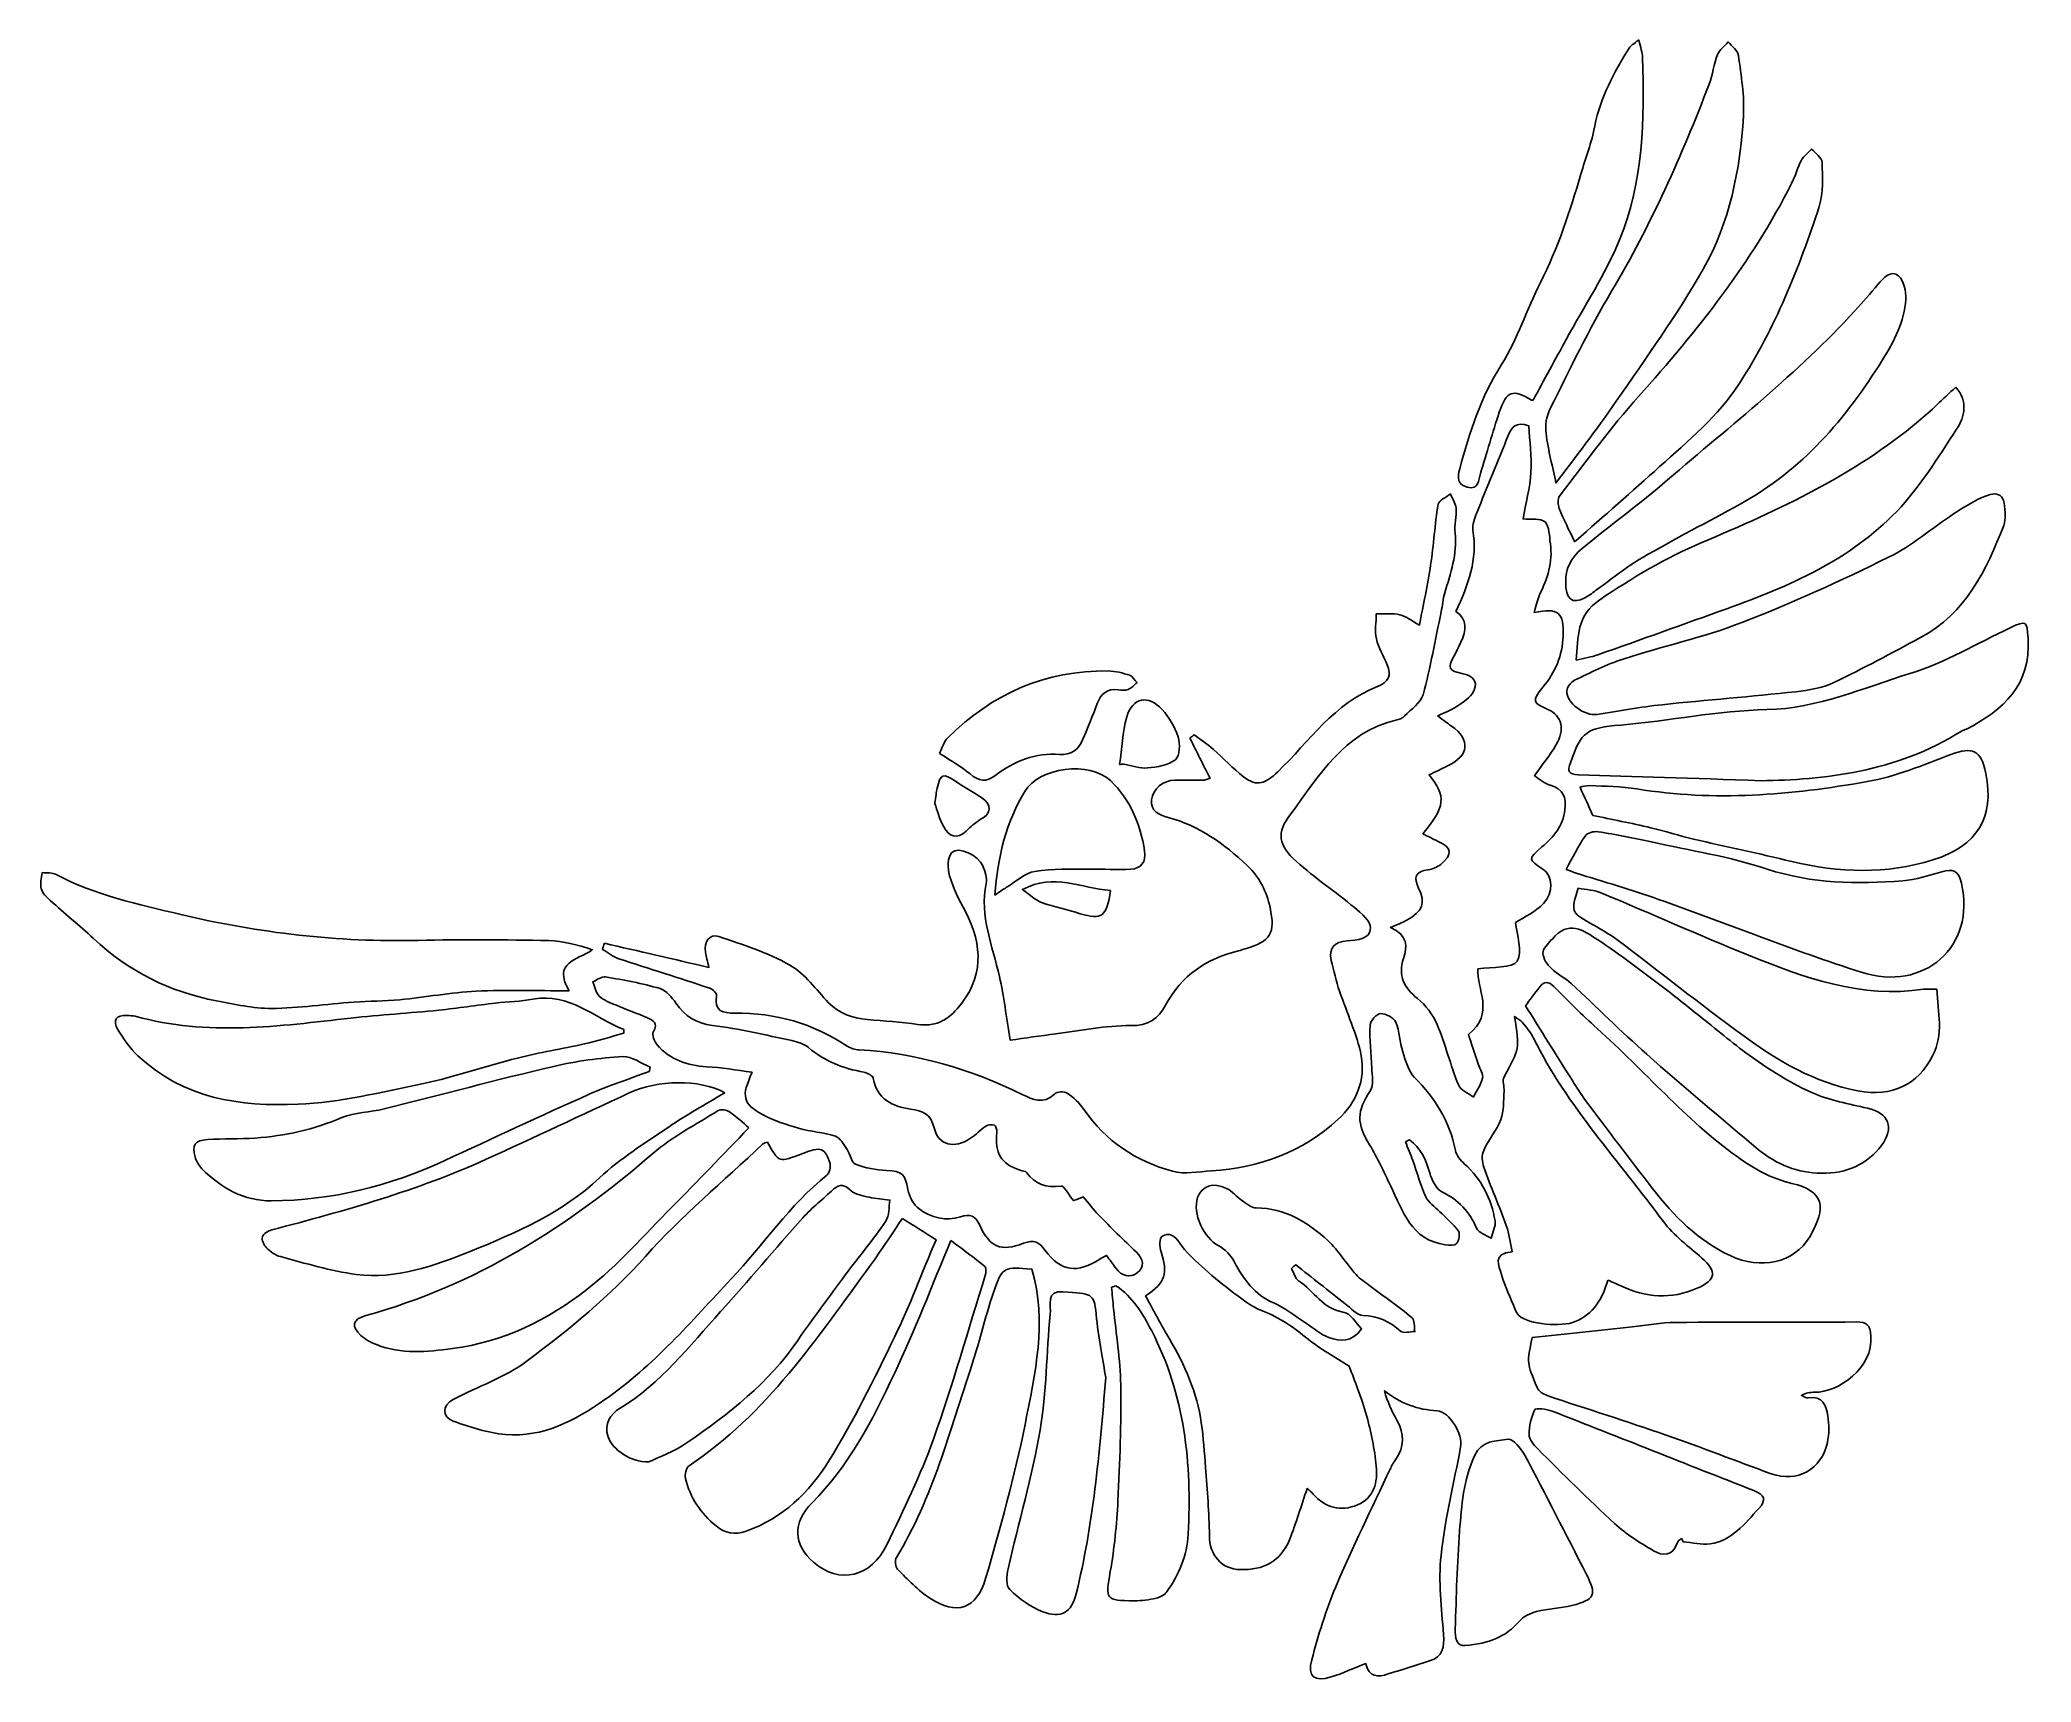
# Model space of a CAD drawing. Header units: centimetres. Extents: x -9.3 to 9.5, y -6.8 to 8.7.
import ezdxf

# ---------------------------------------------------------------- set-up
doc = ezdxf.new("R2010")
doc.units = ezdxf.units.CM
doc.header["$MEASUREMENT"] = 0
doc.layers.add('Layer 1', color=7, linetype='Continuous')

msp = doc.modelspace()

# ---------------------------------------------------------------- linework, layer by layer
at = {"layer": 'Layer 1'}
for points, knots in [([(5.75326, 8.72458), (5.77014, 8.64949), (5.788, 8.60406), (5.78951, 8.5581), (5.78951, 8.5581), (5.80864, 7.97406), (5.79634, 7.38838), (5.57284, 6.84087), (5.57284, 6.84087), (5.4392, 6.51355), (5.23896, 6.21349), (5.06878, 5.9011), (5.06878, 5.9011), (4.96602, 5.71245), (4.86354, 5.52362), (4.75789, 5.32926), (4.75789, 5.32926), (4.75995, 5.32952), (4.74937, 5.32455), (4.74376, 5.32791), (4.74376, 5.32791), (4.56435, 5.43512), (4.50923, 5.41903), (4.43922, 5.21599), (4.43922, 5.21599), (4.37344, 5.02509), (4.32262, 4.82909), (4.26092, 4.63671), (4.26092, 4.63671), (4.24176, 4.57699), (4.24825, 4.48021), (4.13741, 4.5086), (4.13741, 4.5086), (4.03951, 4.53368), (4.04327, 4.59459), (4.06642, 4.6819), (4.06642, 4.6819), (4.15754, 5.02565), (4.26502, 5.35691), (4.45904, 5.66398), (4.45904, 5.66398), (4.6102, 5.90316), (4.69746, 6.1818), (4.8262, 6.43625), (4.8262, 6.43625), (4.99178, 6.76349), (5.10586, 7.10824), (5.20739, 7.45855), (5.20739, 7.45855), (5.25139, 7.61034), (5.31031, 7.75914), (5.33936, 7.91363), (5.33936, 7.91363), (5.39032, 8.18459), (5.52187, 8.41631), (5.66162, 8.64584), (5.66162, 8.64584), (5.67611, 8.6696), (5.70545, 8.68431), (5.75326, 8.72458)], [0, 0, 0, 0, 0.0625, 0.0625, 0.0625, 0.0625, 0.125, 0.125, 0.125, 0.125, 0.1875, 0.1875, 0.1875, 0.1875, 0.25, 0.25, 0.25, 0.25, 0.3125, 0.3125, 0.3125, 0.3125, 0.375, 0.375, 0.375, 0.375, 0.4375, 0.4375, 0.4375, 0.4375, 0.5, 0.5, 0.5, 0.5, 0.5625, 0.5625, 0.5625, 0.5625, 0.625, 0.625, 0.625, 0.625, 0.6875, 0.6875, 0.6875, 0.6875, 0.75, 0.75, 0.75, 0.75, 0.8125, 0.8125, 0.8125, 0.8125, 0.875, 0.875, 0.875, 0.875, 1, 1, 1, 1]), ([(4.97282, 4.5466), (4.94239, 4.69373), (4.90069, 4.85375), (4.87953, 5.01647), (4.87953, 5.01647), (4.8699, 5.09042), (4.88302, 5.17858), (4.91631, 5.24499), (4.91631, 5.24499), (5.10337, 5.61816), (5.28363, 5.99625), (5.49654, 6.35463), (5.49654, 6.35463), (5.86624, 6.97696), (6.15937, 7.63302), (6.41597, 8.3072), (6.41597, 8.3072), (6.4501, 8.39687), (6.46092, 8.49553), (6.49614, 8.58467), (6.49614, 8.58467), (6.51437, 8.63087), (6.56242, 8.66526), (6.597, 8.705), (6.597, 8.705), (6.63015, 8.6628), (6.68638, 8.62369), (6.69244, 8.57792), (6.69244, 8.57792), (6.71773, 8.3875), (6.75062, 8.19369), (6.73922, 8.00362), (6.73922, 8.00362), (6.7089, 7.49951), (6.6109, 7.00217), (6.35896, 6.56201), (6.35896, 6.56201), (6.11292, 6.13217), (5.82244, 5.7272), (5.54153, 5.3181), (5.54153, 5.3181), (5.35604, 5.04804), (5.15305, 4.78994), (4.97282, 4.5466)], [0, 0, 0, 0, 0.08333333, 0.08333333, 0.08333333, 0.08333333, 0.16666667, 0.16666667, 0.16666667, 0.16666667, 0.25, 0.25, 0.25, 0.25, 0.33333333, 0.33333333, 0.33333333, 0.33333333, 0.41666667, 0.41666667, 0.41666667, 0.41666667, 0.5, 0.5, 0.5, 0.5, 0.58333333, 0.58333333, 0.58333333, 0.58333333, 0.66666667, 0.66666667, 0.66666667, 0.66666667, 0.75, 0.75, 0.75, 0.75, 0.83333333, 0.83333333, 0.83333333, 0.83333333, 1, 1, 1, 1]), ([(5.14702, 3.99658), (5.09479, 4.10794), (5.04404, 4.20637), (5.00327, 4.30874), (5.00327, 4.30874), (4.98988, 4.34232), (4.98634, 4.39865), (5.00557, 4.42352), (5.00557, 4.42352), (5.25047, 4.74033), (5.48529, 5.06678), (5.75204, 5.36443), (5.75204, 5.36443), (6.30565, 5.98221), (6.81707, 6.62745), (7.19352, 7.37092), (7.19352, 7.37092), (7.22905, 7.44109), (7.24837, 7.51962), (7.28525, 7.58894), (7.28525, 7.58894), (7.307, 7.62987), (7.34846, 7.66032), (7.38106, 7.69551), (7.38106, 7.69551), (7.41569, 7.65402), (7.47829, 7.61349), (7.4798, 7.57084), (7.4798, 7.57084), (7.48475, 7.43183), (7.49573, 7.28274), (7.45369, 7.15409), (7.45369, 7.15409), (7.26401, 6.57354), (7.03832, 6.00879), (6.70397, 5.49065), (6.70397, 5.49065), (6.50133, 5.17654), (6.22013, 4.94608), (5.94959, 4.7019), (5.94959, 4.7019), (5.68898, 4.46669), (5.4241, 4.23623), (5.16073, 4.00406), (5.16073, 4.00406), (5.15186, 3.99624), (5.13929, 3.99256), (5.14702, 3.99658)], [0, 0, 0, 0, 0.07692308, 0.07692308, 0.07692308, 0.07692308, 0.15384615, 0.15384615, 0.15384615, 0.15384615, 0.23076923, 0.23076923, 0.23076923, 0.23076923, 0.30769231, 0.30769231, 0.30769231, 0.30769231, 0.38461538, 0.38461538, 0.38461538, 0.38461538, 0.46153846, 0.46153846, 0.46153846, 0.46153846, 0.53846154, 0.53846154, 0.53846154, 0.53846154, 0.61538462, 0.61538462, 0.61538462, 0.61538462, 0.69230769, 0.69230769, 0.69230769, 0.69230769, 0.76923077, 0.76923077, 0.76923077, 0.76923077, 0.84615385, 0.84615385, 0.84615385, 0.84615385, 1, 1, 1, 1]), ([(5.06669, 3.62159), (5.05603, 3.72703), (5.11328, 3.84448), (5.22047, 3.93213), (5.22047, 3.93213), (5.48614, 4.14941), (5.76318, 4.35319), (6.02335, 4.57673), (6.02335, 4.57673), (6.62472, 5.09346), (7.25218, 5.58178), (7.7886, 6.1705), (7.7886, 6.1705), (7.86282, 6.25191), (7.93597, 6.33444), (8.00614, 6.41931), (8.00614, 6.41931), (8.05927, 6.48358), (8.12952, 6.55851), (8.20095, 6.5007), (8.20095, 6.5007), (8.25162, 6.45966), (8.27265, 6.35349), (8.26842, 6.27856), (8.26842, 6.27856), (8.25646, 6.06787), (8.15851, 5.88325), (8.0494, 5.70738), (8.0494, 5.70738), (7.70579, 5.15358), (7.29026, 4.66937), (6.70942, 4.34951), (6.70942, 4.34951), (6.40192, 4.18018), (6.08966, 4.01918), (5.78587, 3.84349), (5.78587, 3.84349), (5.63794, 3.75798), (5.50451, 3.64743), (5.36452, 3.54819), (5.36452, 3.54819), (5.3251, 3.52025), (5.28816, 3.48757), (5.24585, 3.46511), (5.24585, 3.46511), (5.12818, 3.4027), (5.05759, 3.4503), (5.06669, 3.62159)], [0, 0, 0, 0, 0.07692308, 0.07692308, 0.07692308, 0.07692308, 0.15384615, 0.15384615, 0.15384615, 0.15384615, 0.23076923, 0.23076923, 0.23076923, 0.23076923, 0.30769231, 0.30769231, 0.30769231, 0.30769231, 0.38461538, 0.38461538, 0.38461538, 0.38461538, 0.46153846, 0.46153846, 0.46153846, 0.46153846, 0.53846154, 0.53846154, 0.53846154, 0.53846154, 0.61538462, 0.61538462, 0.61538462, 0.61538462, 0.69230769, 0.69230769, 0.69230769, 0.69230769, 0.76923077, 0.76923077, 0.76923077, 0.76923077, 0.84615385, 0.84615385, 0.84615385, 0.84615385, 1, 1, 1, 1]), ([(8.7408, 5.4511), (8.85761, 5.316), (8.82491, 5.17218), (8.74826, 5.0556), (8.74826, 5.0556), (8.57266, 4.78837), (8.40277, 4.50966), (8.18367, 4.28042), (8.18367, 4.28042), (7.74488, 3.82134), (7.17135, 3.57406), (6.58336, 3.36282), (6.58336, 3.36282), (6.17842, 3.21735), (5.7735, 3.07183), (5.36778, 2.92856), (5.36778, 2.92856), (5.30658, 2.90694), (5.24107, 2.89747), (5.16402, 2.87916), (5.16402, 2.87916), (5.18601, 3.09861), (5.16188, 3.29712), (5.38624, 3.4477), (5.38624, 3.4477), (5.69437, 3.6545), (6.00529, 3.84381), (6.3485, 3.98766), (6.3485, 3.98766), (7.07177, 4.29082), (7.78188, 4.62163), (8.39047, 5.13066), (8.39047, 5.13066), (8.50797, 5.22893), (8.61695, 5.33731), (8.7408, 5.4511)], [0, 0, 0, 0, 0.1, 0.1, 0.1, 0.1, 0.2, 0.2, 0.2, 0.2, 0.3, 0.3, 0.3, 0.3, 0.4, 0.4, 0.4, 0.4, 0.5, 0.5, 0.5, 0.5, 0.6, 0.6, 0.6, 0.6, 0.7, 0.7, 0.7, 0.7, 0.8, 0.8, 0.8, 0.8, 1, 1, 1, 1]), ([(4.76644, 3.32708), (4.99978, 3.37447), (5.04703, 3.32869), (5.04002, 3.10523), (5.04002, 3.10523), (5.0342, 2.92063), (4.96692, 2.76516), (4.85058, 2.62403), (4.85058, 2.62403), (4.74292, 2.49343), (4.74964, 2.47846), (4.90143, 2.41125), (4.90143, 2.41125), (5.02819, 2.35511), (5.06026, 2.22332), (4.97313, 2.07835), (4.97313, 2.07835), (4.91677, 1.98461), (4.84769, 1.89857), (4.76977, 1.78855), (4.76977, 1.78855), (4.81954, 1.75767), (4.86507, 1.71439), (4.91857, 1.69925), (4.91857, 1.69925), (5.04324, 1.66398), (5.07073, 1.5836), (5.05758, 1.46792), (5.05758, 1.46792), (5.04028, 1.31581), (4.95011, 1.21138), (4.84094, 1.11843), (4.84094, 1.11843), (4.70878, 1.00588), (4.70817, 1.00109), (4.84914, 0.90941), (4.84914, 0.90941), (4.94066, 0.84988), (4.95553, 0.68494), (4.85568, 0.58368), (4.85568, 0.58368), (4.77948, 0.50642), (4.67312, 0.4589), (4.59194, 0.40588), (4.59194, 0.40588), (4.60152, 0.29216), (4.66314, 0.13005), (4.60744, 0.04295), (4.60744, 0.04295), (4.56217, -0.02793), (4.3763, -0.00893), (4.23808, -0.03227), (4.23808, -0.03227), (4.21895, -0.21565), (4.40522, -0.45251), (4.14765, -0.65116), (4.14765, -0.65116), (4.17469, -0.73154), (4.2093, -0.83412), (4.24377, -0.93675), (4.24377, -0.93675), (4.25766, -0.97816), (4.28981, -1.02427), (4.28094, -1.0601), (4.28094, -1.0601), (4.26533, -1.12315), (4.22453, -1.17993), (4.19432, -1.23936), (4.19432, -1.23936), (4.14598, -1.20195), (4.07325, -1.17433), (4.05364, -1.1254), (4.05364, -1.1254), (3.97863, -0.93845), (3.93029, -0.74059), (3.85237, -0.55504), (3.85237, -0.55504), (3.81369, -0.46294), (3.74511, -0.37314), (3.66753, -0.30993), (3.66753, -0.30993), (3.53979, -0.20584), (3.4815, -0.09892), (3.53688, 0.06742), (3.53688, 0.06742), (3.57268, 0.17495), (3.57866, 0.29091), (3.413, 0.35732), (3.413, 0.35732), (3.48036, 0.38764), (3.52296, 0.40357), (3.56244, 0.42519), (3.56244, 0.42519), (3.71923, 0.51113), (3.7472, 0.59185), (3.67907, 0.73063), (3.67907, 0.73063), (3.63152, 0.82744), (3.64428, 0.89039), (3.7685, 0.90279), (3.7685, 0.90279), (3.80948, 0.90689), (3.85415, 0.92769), (3.88664, 0.95388), (3.88664, 0.95388), (4.00168, 1.0467), (3.99067, 1.11395), (3.85743, 1.17354), (3.85743, 1.17354), (3.81155, 1.19405), (3.76718, 1.21796), (3.71874, 1.24201), (3.71874, 1.24201), (3.93001, 1.49291), (3.94189, 1.59772), (3.77761, 1.79652), (3.77761, 1.79652), (3.83743, 1.82581), (3.89366, 1.85417), (3.95057, 1.88111), (3.95057, 1.88111), (4.15681, 1.97871), (4.17129, 2.12709), (3.98721, 2.25761), (3.98721, 2.25761), (3.95189, 2.28264), (3.91768, 2.30923), (3.85875, 2.35312), (3.85875, 2.35312), (3.92685, 2.38564), (3.97813, 2.40384), (4.02232, 2.43281), (4.02232, 2.43281), (4.07992, 2.47057), (4.14511, 2.50753), (4.18335, 2.56161), (4.18335, 2.56161), (4.24815, 2.65318), (4.20716, 2.72981), (4.09699, 2.75081), (4.09699, 2.75081), (3.96144, 2.77669), (3.94851, 2.80383), (4.0132, 2.91861), (4.0132, 2.91861), (4.03688, 2.9606), (4.05596, 3.00521), (4.07667, 3.04886), (4.07667, 3.04886), (4.12824, 3.15752), (4.14438, 3.2609), (4.03076, 3.33712), (4.03076, 3.33712), (4.14556, 3.58419), (4.23692, 3.8275), (4.19001, 4.10298), (4.19001, 4.10298), (4.18123, 4.15455), (4.20626, 4.21559), (4.22697, 4.26779), (4.22697, 4.26779), (4.32383, 4.51163), (4.42562, 4.75349), (4.52349, 4.9969), (4.52349, 4.9969), (4.55453, 5.07408), (4.59374, 5.12869), (4.71666, 5.08625), (4.71666, 5.08625), (4.7246, 4.94713), (4.74682, 4.79891), (4.73754, 4.65268), (4.73754, 4.65268), (4.72791, 4.50123), (4.68772, 4.35172), (4.66245, 4.21003), (4.66245, 4.21003), (4.73632, 4.2022), (4.83012, 4.21929), (4.86988, 4.18069), (4.86988, 4.18069), (4.91298, 4.13886), (4.90901, 4.04565), (4.91981, 3.97397), (4.91981, 3.97397), (4.94577, 3.80154), (4.89031, 3.64575), (4.81855, 3.4928), (4.81855, 3.4928), (4.79658, 3.44601), (4.78687, 3.39349), (4.76644, 3.32708)], [0, 0, 0, 0, 0.02040816, 0.02040816, 0.02040816, 0.02040816, 0.04081633, 0.04081633, 0.04081633, 0.04081633, 0.06122449, 0.06122449, 0.06122449, 0.06122449, 0.08163265, 0.08163265, 0.08163265, 0.08163265, 0.10204082, 0.10204082, 0.10204082, 0.10204082, 0.12244898, 0.12244898, 0.12244898, 0.12244898, 0.14285714, 0.14285714, 0.14285714, 0.14285714, 0.16326531, 0.16326531, 0.16326531, 0.16326531, 0.18367347, 0.18367347, 0.18367347, 0.18367347, 0.20408163, 0.20408163, 0.20408163, 0.20408163, 0.2244898, 0.2244898, 0.2244898, 0.2244898, 0.24489796, 0.24489796, 0.24489796, 0.24489796, 0.26530612, 0.26530612, 0.26530612, 0.26530612, 0.28571429, 0.28571429, 0.28571429, 0.28571429, 0.30612245, 0.30612245, 0.30612245, 0.30612245, 0.32653061, 0.32653061, 0.32653061, 0.32653061, 0.34693878, 0.34693878, 0.34693878, 0.34693878, 0.36734694, 0.36734694, 0.36734694, 0.36734694, 0.3877551, 0.3877551, 0.3877551, 0.3877551, 0.40816327, 0.40816327, 0.40816327, 0.40816327, 0.42857143, 0.42857143, 0.42857143, 0.42857143, 0.44897959, 0.44897959, 0.44897959, 0.44897959, 0.46938776, 0.46938776, 0.46938776, 0.46938776, 0.48979592, 0.48979592, 0.48979592, 0.48979592, 0.51020408, 0.51020408, 0.51020408, 0.51020408, 0.53061224, 0.53061224, 0.53061224, 0.53061224, 0.55102041, 0.55102041, 0.55102041, 0.55102041, 0.57142857, 0.57142857, 0.57142857, 0.57142857, 0.59183673, 0.59183673, 0.59183673, 0.59183673, 0.6122449, 0.6122449, 0.6122449, 0.6122449, 0.63265306, 0.63265306, 0.63265306, 0.63265306, 0.65306122, 0.65306122, 0.65306122, 0.65306122, 0.67346939, 0.67346939, 0.67346939, 0.67346939, 0.69387755, 0.69387755, 0.69387755, 0.69387755, 0.71428571, 0.71428571, 0.71428571, 0.71428571, 0.73469388, 0.73469388, 0.73469388, 0.73469388, 0.75510204, 0.75510204, 0.75510204, 0.75510204, 0.7755102, 0.7755102, 0.7755102, 0.7755102, 0.79591837, 0.79591837, 0.79591837, 0.79591837, 0.81632653, 0.81632653, 0.81632653, 0.81632653, 0.83673469, 0.83673469, 0.83673469, 0.83673469, 0.85714286, 0.85714286, 0.85714286, 0.85714286, 0.87755102, 0.87755102, 0.87755102, 0.87755102, 0.89795918, 0.89795918, 0.89795918, 0.89795918, 0.91836735, 0.91836735, 0.91836735, 0.91836735, 0.93877551, 0.93877551, 0.93877551, 0.93877551, 0.95918367, 0.95918367, 0.95918367, 0.95918367, 1, 1, 1, 1]), ([(-3.99354, 0.21037), (-3.67302, 0.13631), (-3.35251, 0.06223), (-3.00908, -0.01712), (-3.00908, -0.01712), (-3.02215, 0.03934), (-3.03361, 0.08189), (-3.04168, 0.12509), (-3.04168, 0.12509), (-3.05978, 0.22201), (-3.00215, 0.30244), (-2.91497, 0.27328), (-2.91497, 0.27328), (-2.68727, 0.19716), (-2.45385, 0.12268), (-2.24698, 0.00491), (-2.24698, 0.00491), (-2.10376, -0.07661), (-1.99862, -0.22679), (-1.88061, -0.35027), (-1.88061, -0.35027), (-1.77986, -0.45568), (-1.65608, -0.49778), (-1.51501, -0.50852), (-1.51501, -0.50852), (-1.35708, -0.52053), (-1.1987, -0.53194), (-1.04215, -0.55482), (-1.04215, -0.55482), (-0.88568, -0.57771), (-0.76884, -0.52169), (-0.66909, -0.40724), (-0.66909, -0.40724), (-0.41874, -0.11996), (-0.4239, 0.18611), (-0.59252, 0.50893), (-0.59252, 0.50893), (-0.64941, 0.61786), (-0.70769, 0.72898), (-0.74122, 0.84604), (-0.74122, 0.84604), (-0.76085, 0.91451), (-0.76091, 1.02413), (-0.71971, 1.06609), (-0.71971, 1.06609), (-0.65854, 1.1284), (-0.466, 1.03704), (-0.42822, 0.9402), (-0.42822, 0.9402), (-0.40785, 0.88792), (-0.38634, 0.82516), (-0.39684, 0.77357), (-0.39684, 0.77357), (-0.45968, 0.46475), (-0.33577, 0.18633), (-0.27074, -0.10273), (-0.27074, -0.10273), (-0.22862, -0.29003), (-0.20679, -0.4819), (-0.17081, -0.70283), (-0.17081, -0.70283), (-0.02955, -0.68346), (0.1152, -0.66224), (0.2603, -0.64393), (0.2603, -0.64393), (0.49483, -0.61438), (0.72991, -0.56323), (0.9642, -0.56614), (0.9642, -0.56614), (1.13361, -0.5682), (1.22651, -0.50124), (1.29511, -0.37209), (1.29511, -0.37209), (1.44396, -0.09192), (1.68071, 0.06566), (1.98178, 0.13919), (1.98178, 0.13919), (2.00313, 0.1444), (2.02388, 0.1521), (2.04499, 0.15832), (2.04499, 0.15832), (2.28341, 0.22849), (2.33201, 0.30448), (2.27854, 0.54728), (2.27854, 0.54728), (2.24533, 0.69807), (2.183, 0.8288), (2.06322, 0.94241), (2.06322, 0.94241), (1.84502, 1.14934), (1.61107, 1.31817), (1.31728, 1.39696), (1.31728, 1.39696), (1.23539, 1.41892), (1.15157, 1.45115), (1.16287, 1.56182), (1.16287, 1.56182), (1.17348, 1.66577), (1.27045, 1.74557), (1.38195, 1.74705), (1.38195, 1.74705), (1.4745, 1.74829), (1.56708, 1.7479), (1.65963, 1.74885), (1.65963, 1.74885), (1.66802, 1.74893), (1.67635, 1.75361), (1.71318, 1.7648), (1.71318, 1.7648), (1.64852, 1.89397), (1.58607, 2.01864), (1.52366, 2.14334), (1.52366, 2.14334), (1.53702, 2.15374), (1.55036, 2.16411), (1.56372, 2.17451), (1.56372, 2.17451), (1.62442, 2.12895), (1.68813, 2.08683), (1.74517, 2.03706), (1.74517, 2.03706), (1.84137, 1.95313), (1.92813, 1.85773), (2.02835, 1.7793), (2.02835, 1.7793), (2.1576, 1.6782), (2.23602, 1.71683), (2.35164, 1.82708), (2.35164, 1.82708), (2.64993, 2.11151), (2.88419, 2.47401), (3.29231, 2.62972), (3.29231, 2.62972), (3.3938, 2.66846), (3.42659, 2.73481), (3.3829, 2.83578), (3.3829, 2.83578), (3.34803, 2.91635), (3.29985, 2.99379), (3.28101, 3.07785), (3.28101, 3.07785), (3.26405, 3.15344), (3.27897, 3.2362), (3.27985, 3.31582), (3.27985, 3.31582), (3.35452, 3.3137), (3.43164, 3.32233), (3.50313, 3.30611), (3.50313, 3.30611), (3.56039, 3.29312), (3.61079, 3.24997), (3.68569, 3.20827), (3.68569, 3.20827), (3.72231, 3.40017), (3.76364, 3.58617), (3.792, 3.77413), (3.792, 3.77413), (3.82068, 3.96442), (3.83079, 4.15764), (3.86283, 4.34724), (3.86283, 4.34724), (3.86921, 4.38508), (3.93792, 4.41238), (3.9779, 4.44455), (3.9779, 4.44455), (3.99653, 4.40018), (4.02769, 4.35673), (4.03103, 4.31123), (4.03103, 4.31123), (4.03675, 4.2335), (4.01452, 4.15335), (4.02267, 4.0762), (4.02267, 4.0762), (4.04365, 3.87721), (3.97994, 3.69581), (3.92467, 3.51129), (3.92467, 3.51129), (3.90752, 3.45395), (3.90332, 3.39281), (3.89104, 3.33389), (3.89104, 3.33389), (3.83659, 3.07298), (3.79111, 2.80954), (3.72046, 2.55305), (3.72046, 2.55305), (3.69916, 2.47582), (3.60923, 2.41605), (3.5465, 2.35244), (3.5465, 2.35244), (3.5261, 2.33178), (3.49358, 2.31855), (3.46435, 2.31175), (3.46435, 2.31175), (2.97381, 2.19782), (2.74349, 1.7878), (2.47306, 1.4296), (2.47306, 1.4296), (2.33646, 1.24862), (2.35405, 1.13594), (2.52762, 0.9806), (2.52762, 0.9806), (2.70092, 0.82553), (2.89595, 0.69498), (3.07515, 0.54607), (3.07515, 0.54607), (3.13852, 0.49344), (3.22938, 0.41605), (3.22625, 0.35409), (3.22625, 0.35409), (3.2208, 0.24598), (3.09637, 0.24095), (3.00593, 0.23386), (3.00593, 0.23386), (2.88472, 0.22436), (2.82884, 0.16967), (2.85557, 0.04865), (2.85557, 0.04865), (2.87721, -0.04914), (2.90203, -0.14677), (2.93352, -0.24181), (2.93352, -0.24181), (3.00099, -0.4453), (3.0982, -0.64244), (3.13759, -0.85083), (3.13759, -0.85083), (3.18053, -1.07774), (3.09253, -1.29112), (2.92129, -1.44821), (2.92129, -1.44821), (2.585, -1.75671), (2.17919, -1.90843), (1.72582, -1.93483), (1.72582, -1.93483), (1.60374, -1.94195), (1.47317, -1.96986), (1.36035, -1.93851), (1.36035, -1.93851), (1.01748, -1.84318), (0.72937, -1.65707), (0.52416, -1.35558), (0.52416, -1.35558), (0.48344, -1.29573), (0.42719, -1.24199), (0.36713, -1.2018), (0.36713, -1.2018), (0.33969, -1.18346), (0.26955, -1.18844), (0.24643, -1.21109), (0.24643, -1.21109), (0.14224, -1.31314), (0.04357, -1.26279), (-0.05649, -1.21429), (-0.05649, -1.21429), (-0.54303, -0.97844), (-1.05127, -0.82347), (-1.59435, -0.79405), (-1.59435, -0.79405), (-1.63195, -0.79201), (-1.67359, -0.77944), (-1.70492, -0.75894), (-1.70492, -0.75894), (-2.02739, -0.54772), (-2.37966, -0.44284), (-2.76569, -0.44798), (-2.76569, -0.44798), (-2.87041, -0.44938), (-2.96542, -0.43269), (-2.93651, -0.28394), (-2.93651, -0.28394), (-2.93273, -0.26449), (-2.97181, -0.2224), (-2.99861, -0.21351), (-2.99861, -0.21351), (-3.2846, -0.11863), (-3.5727, -0.03021), (-3.85861, 0.06486), (-3.85861, 0.06486), (-3.91372, 0.08317), (-3.96177, 0.12272), (-4.01307, 0.15246), (-4.01307, 0.15246), (-4.00651, 0.17182), (-4.00002, 0.19111), (-3.99354, 0.21037)], [0, 0, 0, 0, 0.01388889, 0.01388889, 0.01388889, 0.01388889, 0.02777778, 0.02777778, 0.02777778, 0.02777778, 0.04166667, 0.04166667, 0.04166667, 0.04166667, 0.05555556, 0.05555556, 0.05555556, 0.05555556, 0.06944444, 0.06944444, 0.06944444, 0.06944444, 0.08333333, 0.08333333, 0.08333333, 0.08333333, 0.09722222, 0.09722222, 0.09722222, 0.09722222, 0.11111111, 0.11111111, 0.11111111, 0.11111111, 0.125, 0.125, 0.125, 0.125, 0.13888889, 0.13888889, 0.13888889, 0.13888889, 0.15277778, 0.15277778, 0.15277778, 0.15277778, 0.16666667, 0.16666667, 0.16666667, 0.16666667, 0.18055556, 0.18055556, 0.18055556, 0.18055556, 0.19444444, 0.19444444, 0.19444444, 0.19444444, 0.20833333, 0.20833333, 0.20833333, 0.20833333, 0.22222222, 0.22222222, 0.22222222, 0.22222222, 0.23611111, 0.23611111, 0.23611111, 0.23611111, 0.25, 0.25, 0.25, 0.25, 0.26388889, 0.26388889, 0.26388889, 0.26388889, 0.27777778, 0.27777778, 0.27777778, 0.27777778, 0.29166667, 0.29166667, 0.29166667, 0.29166667, 0.30555556, 0.30555556, 0.30555556, 0.30555556, 0.31944444, 0.31944444, 0.31944444, 0.31944444, 0.33333333, 0.33333333, 0.33333333, 0.33333333, 0.34722222, 0.34722222, 0.34722222, 0.34722222, 0.36111111, 0.36111111, 0.36111111, 0.36111111, 0.375, 0.375, 0.375, 0.375, 0.38888889, 0.38888889, 0.38888889, 0.38888889, 0.40277778, 0.40277778, 0.40277778, 0.40277778, 0.41666667, 0.41666667, 0.41666667, 0.41666667, 0.43055556, 0.43055556, 0.43055556, 0.43055556, 0.44444444, 0.44444444, 0.44444444, 0.44444444, 0.45833333, 0.45833333, 0.45833333, 0.45833333, 0.47222222, 0.47222222, 0.47222222, 0.47222222, 0.48611111, 0.48611111, 0.48611111, 0.48611111, 0.5, 0.5, 0.5, 0.5, 0.51388889, 0.51388889, 0.51388889, 0.51388889, 0.52777778, 0.52777778, 0.52777778, 0.52777778, 0.54166667, 0.54166667, 0.54166667, 0.54166667, 0.55555556, 0.55555556, 0.55555556, 0.55555556, 0.56944444, 0.56944444, 0.56944444, 0.56944444, 0.58333333, 0.58333333, 0.58333333, 0.58333333, 0.59722222, 0.59722222, 0.59722222, 0.59722222, 0.61111111, 0.61111111, 0.61111111, 0.61111111, 0.625, 0.625, 0.625, 0.625, 0.63888889, 0.63888889, 0.63888889, 0.63888889, 0.65277778, 0.65277778, 0.65277778, 0.65277778, 0.66666667, 0.66666667, 0.66666667, 0.66666667, 0.68055556, 0.68055556, 0.68055556, 0.68055556, 0.69444444, 0.69444444, 0.69444444, 0.69444444, 0.70833333, 0.70833333, 0.70833333, 0.70833333, 0.72222222, 0.72222222, 0.72222222, 0.72222222, 0.73611111, 0.73611111, 0.73611111, 0.73611111, 0.75, 0.75, 0.75, 0.75, 0.76388889, 0.76388889, 0.76388889, 0.76388889, 0.77777778, 0.77777778, 0.77777778, 0.77777778, 0.79166667, 0.79166667, 0.79166667, 0.79166667, 0.80555556, 0.80555556, 0.80555556, 0.80555556, 0.81944444, 0.81944444, 0.81944444, 0.81944444, 0.83333333, 0.83333333, 0.83333333, 0.83333333, 0.84722222, 0.84722222, 0.84722222, 0.84722222, 0.86111111, 0.86111111, 0.86111111, 0.86111111, 0.875, 0.875, 0.875, 0.875, 0.88888889, 0.88888889, 0.88888889, 0.88888889, 0.90277778, 0.90277778, 0.90277778, 0.90277778, 0.91666667, 0.91666667, 0.91666667, 0.91666667, 0.93055556, 0.93055556, 0.93055556, 0.93055556, 0.94444444, 0.94444444, 0.94444444, 0.94444444, 0.95833333, 0.95833333, 0.95833333, 0.95833333, 0.97222222, 0.97222222, 0.97222222, 0.97222222, 1, 1, 1, 1]), ([(9.20602, 4.22881), (9.20414, 4.21764), (9.20396, 4.18092), (9.1916, 4.14888), (9.1916, 4.14888), (9.02803, 3.72465), (8.83605, 3.32005), (8.40902, 3.0916), (8.40902, 3.0916), (8.13825, 2.94674), (7.86853, 2.79902), (7.59109, 2.66795), (7.59109, 2.66795), (7.48221, 2.61651), (7.35492, 2.59389), (7.23356, 2.58072), (7.23356, 2.58072), (6.8142, 2.53516), (6.3934, 2.50317), (5.97396, 2.45861), (5.97396, 2.45861), (5.76888, 2.43681), (5.56526, 2.40048), (5.36156, 2.36712), (5.36156, 2.36712), (5.24422, 2.34791), (5.06864, 2.47544), (5.07502, 2.58974), (5.07502, 2.58974), (5.07698, 2.62464), (5.11354, 2.67221), (5.1467, 2.68822), (5.1467, 2.68822), (5.29675, 2.76074), (5.44706, 2.83705), (5.60493, 2.88811), (5.60493, 2.88811), (5.97667, 3.00831), (6.36166, 3.09208), (6.72496, 3.23273), (6.72496, 3.23273), (7.19499, 3.41466), (7.65518, 3.62537), (8.10754, 3.84818), (8.10754, 3.84818), (8.32545, 3.95552), (8.51463, 4.12062), (8.71907, 4.25619), (8.71907, 4.25619), (8.80278, 4.31173), (8.88922, 4.36528), (8.98011, 4.40745), (8.98011, 4.40745), (9.15133, 4.48683), (9.20784, 4.44542), (9.20602, 4.22881)], [0, 0, 0, 0, 0.06666667, 0.06666667, 0.06666667, 0.06666667, 0.13333333, 0.13333333, 0.13333333, 0.13333333, 0.2, 0.2, 0.2, 0.2, 0.26666667, 0.26666667, 0.26666667, 0.26666667, 0.33333333, 0.33333333, 0.33333333, 0.33333333, 0.4, 0.4, 0.4, 0.4, 0.46666667, 0.46666667, 0.46666667, 0.46666667, 0.53333333, 0.53333333, 0.53333333, 0.53333333, 0.6, 0.6, 0.6, 0.6, 0.66666667, 0.66666667, 0.66666667, 0.66666667, 0.73333333, 0.73333333, 0.73333333, 0.73333333, 0.8, 0.8, 0.8, 0.8, 0.86666667, 0.86666667, 0.86666667, 0.86666667, 1, 1, 1, 1]), ([(6.90563, 1.74252), (6.24711, 1.7644), (5.71532, 1.78353), (5.1834, 1.79827), (5.1834, 1.79827), (5.09154, 1.80081), (5.08034, 1.83235), (5.10839, 1.91175), (5.10839, 1.91175), (5.21504, 2.21388), (5.26349, 2.23806), (5.58274, 2.26632), (5.58274, 2.26632), (6.04267, 2.30704), (6.5, 2.40179), (6.95979, 2.41195), (6.95979, 2.41195), (7.44218, 2.42259), (7.86705, 2.61682), (8.3084, 2.75212), (8.3084, 2.75212), (8.6368, 2.85279), (8.93999, 3.03607), (9.25381, 3.18381), (9.25381, 3.18381), (9.40592, 3.25543), (9.41044, 3.24834), (9.42134, 3.08538), (9.42134, 3.08538), (9.45068, 2.64662), (9.19166, 2.40797), (8.84169, 2.22863), (8.84169, 2.22863), (8.82613, 2.22067), (8.80756, 2.21799), (8.79298, 2.20879), (8.79298, 2.20879), (8.17549, 1.81957), (7.48498, 1.74977), (6.90563, 1.74252)], [0, 0, 0, 0, 0.09090909, 0.09090909, 0.09090909, 0.09090909, 0.18181818, 0.18181818, 0.18181818, 0.18181818, 0.27272727, 0.27272727, 0.27272727, 0.27272727, 0.36363636, 0.36363636, 0.36363636, 0.36363636, 0.45454545, 0.45454545, 0.45454545, 0.45454545, 0.54545455, 0.54545455, 0.54545455, 0.54545455, 0.63636364, 0.63636364, 0.63636364, 0.63636364, 0.72727273, 0.72727273, 0.72727273, 0.72727273, 0.81818182, 0.81818182, 0.81818182, 0.81818182, 1, 1, 1, 1]), ([(-0.8359, 2.00014), (-0.81643, 2.0375), (-0.79912, 2.10402), (-0.75721, 2.1459), (-0.75721, 2.1459), (-0.34062, 2.56235), (0.16021, 2.78365), (0.75383, 2.77643), (0.75383, 2.77643), (0.8222, 2.77558), (0.89194, 2.75659), (0.95772, 2.73563), (0.95772, 2.73563), (0.98476, 2.727), (1.00302, 2.69078), (1.02529, 2.66713), (1.02529, 2.66713), (0.99738, 2.64451), (0.97243, 2.61477), (0.94062, 2.60143), (0.94062, 2.60143), (0.91437, 2.59042), (0.87961, 2.59564), (0.84929, 2.59923), (0.84929, 2.59923), (0.74539, 2.61148), (0.68522, 2.56454), (0.65014, 2.46861), (0.65014, 2.46861), (0.60799, 2.35338), (0.56029, 2.24009), (0.51192, 2.12724), (0.51192, 2.12724), (0.47168, 2.03334), (0.40228, 1.98286), (0.29507, 1.98997), (0.29507, 1.98997), (0.06909, 2.00497), (-0.13041, 1.92867), (-0.30545, 1.79378), (-0.30545, 1.79378), (-0.39821, 1.72229), (-0.46489, 1.73684), (-0.54791, 1.80648), (-0.54791, 1.80648), (-0.6263, 1.87222), (-0.718, 1.92207), (-0.8359, 2.00014)], [0, 0, 0, 0, 0.07692308, 0.07692308, 0.07692308, 0.07692308, 0.15384615, 0.15384615, 0.15384615, 0.15384615, 0.23076923, 0.23076923, 0.23076923, 0.23076923, 0.30769231, 0.30769231, 0.30769231, 0.30769231, 0.38461538, 0.38461538, 0.38461538, 0.38461538, 0.46153846, 0.46153846, 0.46153846, 0.46153846, 0.53846154, 0.53846154, 0.53846154, 0.53846154, 0.61538462, 0.61538462, 0.61538462, 0.61538462, 0.69230769, 0.69230769, 0.69230769, 0.69230769, 0.76923077, 0.76923077, 0.76923077, 0.76923077, 0.84615385, 0.84615385, 0.84615385, 0.84615385, 1, 1, 1, 1]), ([(0.86162, 1.89563), (0.88234, 2.04523), (0.88599, 2.19985), (0.92808, 2.34317), (0.92808, 2.34317), (0.98237, 2.5279), (1.13078, 2.55624), (1.26262, 2.4122), (1.26262, 2.4122), (1.32866, 2.34002), (1.38324, 2.24752), (1.41224, 2.15463), (1.41224, 2.15463), (1.43272, 2.08899), (1.42854, 1.97339), (1.38721, 1.94034), (1.38721, 1.94034), (1.32053, 1.88703), (1.21534, 1.87078), (1.12427, 1.86271), (1.12427, 1.86271), (1.05207, 1.85631), (0.97666, 1.8856), (0.90265, 1.89904), (0.90265, 1.89904), (0.889, 1.89788), (0.87529, 1.89674), (0.86162, 1.89563)], [0, 0, 0, 0, 0.125, 0.125, 0.125, 0.125, 0.25, 0.25, 0.25, 0.25, 0.375, 0.375, 0.375, 0.375, 0.5, 0.5, 0.5, 0.5, 0.625, 0.625, 0.625, 0.625, 0.75, 0.75, 0.75, 0.75, 1, 1, 1, 1]), ([(5.32006, 1.41549), (5.27855, 1.5073), (5.24177, 1.58866), (5.19938, 1.6824), (5.19938, 1.6824), (5.22602, 1.68682), (5.25764, 1.69788), (5.2886, 1.69624), (5.2886, 1.69624), (5.43798, 1.68836), (5.58925, 1.68918), (5.7362, 1.66491), (5.7362, 1.66491), (6.4642, 1.54474), (7.18755, 1.60652), (7.9051, 1.73365), (7.9051, 1.73365), (8.17437, 1.78135), (8.43469, 1.88997), (8.69269, 1.9877), (8.69269, 1.9877), (8.89787, 2.06543), (8.98138, 2.03069), (9.02405, 1.81141), (9.02405, 1.81141), (9.10438, 1.39871), (8.95028, 1.12971), (8.52452, 0.99615), (8.52452, 0.99615), (8.086, 0.85859), (7.63962, 0.87293), (7.19406, 0.98107), (7.19406, 0.98107), (6.8872, 1.05555), (6.57785, 1.11969), (6.27037, 1.19181), (6.27037, 1.19181), (6.13482, 1.22359), (6.00208, 1.26753), (5.86648, 1.2991), (5.86648, 1.2991), (5.6828, 1.34183), (5.49759, 1.37798), (5.32006, 1.41549)], [0, 0, 0, 0, 0.08333333, 0.08333333, 0.08333333, 0.08333333, 0.16666667, 0.16666667, 0.16666667, 0.16666667, 0.25, 0.25, 0.25, 0.25, 0.33333333, 0.33333333, 0.33333333, 0.33333333, 0.41666667, 0.41666667, 0.41666667, 0.41666667, 0.5, 0.5, 0.5, 0.5, 0.58333333, 0.58333333, 0.58333333, 0.58333333, 0.66666667, 0.66666667, 0.66666667, 0.66666667, 0.75, 0.75, 0.75, 0.75, 0.83333333, 0.83333333, 0.83333333, 0.83333333, 1, 1, 1, 1]), ([(-0.31499, 0.664), (-0.28634, 1.03103), (-0.2076, 1.35348), (-0.03236, 1.64166), (-0.03236, 1.64166), (0.10692, 1.87071), (0.57729, 1.92971), (0.77406, 1.74331), (0.77406, 1.74331), (0.96046, 1.56678), (1.05558, 1.33458), (1.09653, 1.08087), (1.09653, 1.08087), (1.11349, 0.97572), (1.06243, 0.91484), (0.96733, 0.90804), (0.96733, 0.90804), (0.83689, 0.8987), (0.70507, 0.91174), (0.57392, 0.90987), (0.57392, 0.90987), (0.40345, 0.90746), (0.2302, 0.91656), (0.06378, 0.88799), (0.06378, 0.88799), (-0.03113, 0.87172), (-0.1151, 0.79076), (-0.20345, 0.738), (-0.20345, 0.738), (-0.23421, 0.71964), (-0.26326, 0.69845), (-0.31499, 0.664)], [0, 0, 0, 0, 0.11111111, 0.11111111, 0.11111111, 0.11111111, 0.22222222, 0.22222222, 0.22222222, 0.22222222, 0.33333333, 0.33333333, 0.33333333, 0.33333333, 0.44444444, 0.44444444, 0.44444444, 0.44444444, 0.55555556, 0.55555556, 0.55555556, 0.55555556, 0.66666667, 0.66666667, 0.66666667, 0.66666667, 0.77777778, 0.77777778, 0.77777778, 0.77777778, 1, 1, 1, 1]), ([(-0.8803, 1.52739), (-0.8704, 1.59375), (-0.8672, 1.6333), (-0.85837, 1.67156), (-0.85837, 1.67156), (-0.82673, 1.80835), (-0.80268, 1.81571), (-0.6856, 1.73704), (-0.6856, 1.73704), (-0.60546, 1.6832), (-0.52026, 1.6369), (-0.43999, 1.58326), (-0.43999, 1.58326), (-0.33741, 1.51471), (-0.34596, 1.43179), (-0.45174, 1.37514), (-0.45174, 1.37514), (-0.50071, 1.34892), (-0.54215, 1.30682), (-0.58319, 1.26793), (-0.58319, 1.26793), (-0.6732, 1.18258), (-0.74702, 1.21687), (-0.79647, 1.30629), (-0.79647, 1.30629), (-0.8378, 1.3811), (-0.85831, 1.46743), (-0.8803, 1.52739)], [0, 0, 0, 0, 0.125, 0.125, 0.125, 0.125, 0.25, 0.25, 0.25, 0.25, 0.375, 0.375, 0.375, 0.375, 0.5, 0.5, 0.5, 0.5, 0.625, 0.625, 0.625, 0.625, 0.75, 0.75, 0.75, 0.75, 1, 1, 1, 1]), ([(5.06873, 0.90625), (5.13033, 1.01769), (5.18144, 1.1244), (5.24743, 1.22097), (5.24743, 1.22097), (5.26725, 1.24997), (5.33109, 1.2673), (5.37038, 1.26127), (5.37038, 1.26127), (5.53937, 1.23537), (5.70751, 1.20237), (5.87452, 1.16533), (5.87452, 1.16533), (6.23867, 1.0845), (6.61083, 1.02658), (6.96317, 0.90948), (6.96317, 0.90948), (7.38571, 0.76907), (7.80976, 0.76668), (8.24029, 0.7988), (8.24029, 0.7988), (8.36504, 0.80814), (8.4882, 0.85008), (8.60991, 0.88479), (8.60991, 0.88479), (8.71553, 0.91493), (8.76636, 0.89601), (8.79403, 0.77538), (8.79403, 0.77538), (8.93008, 0.18253), (8.4437, -0.25475), (7.84889, -0.06303), (7.84889, -0.06303), (7.20571, 0.14427), (6.57728, 0.39705), (5.94021, 0.62375), (5.94021, 0.62375), (5.68454, 0.71474), (5.42295, 0.78906), (5.16416, 0.87129), (5.16416, 0.87129), (5.13599, 0.8803), (5.10855, 0.89159), (5.06873, 0.90625)], [0, 0, 0, 0, 0.08333333, 0.08333333, 0.08333333, 0.08333333, 0.16666667, 0.16666667, 0.16666667, 0.16666667, 0.25, 0.25, 0.25, 0.25, 0.33333333, 0.33333333, 0.33333333, 0.33333333, 0.41666667, 0.41666667, 0.41666667, 0.41666667, 0.5, 0.5, 0.5, 0.5, 0.58333333, 0.58333333, 0.58333333, 0.58333333, 0.66666667, 0.66666667, 0.66666667, 0.66666667, 0.75, 0.75, 0.75, 0.75, 0.83333333, 0.83333333, 0.83333333, 0.83333333, 1, 1, 1, 1]), ([(-4.32615, -0.2377), (-4.63756, -0.2377), (-4.91964, -0.22661), (-5.20039, -0.24109), (-5.20039, -0.24109), (-5.44143, -0.25353), (-5.68058, -0.2989), (-5.92127, -0.32248), (-5.92127, -0.32248), (-6.06542, -0.33661), (-6.21117, -0.33338), (-6.35574, -0.34415), (-6.35574, -0.34415), (-6.61421, -0.36341), (-6.87223, -0.40186), (-7.13068, -0.40416), (-7.13068, -0.40416), (-7.30277, -0.40572), (-7.47633, -0.364), (-7.64744, -0.33203), (-7.64744, -0.33203), (-8.0908, -0.24916), (-8.47834, -0.05432), (-8.80851, 0.2554), (-8.80851, 0.2554), (-8.93996, 0.37867), (-9.08074, 0.49196), (-9.21462, 0.61272), (-9.21462, 0.61272), (-9.24973, 0.64436), (-9.28918, 0.68302), (-9.3009, 0.72554), (-9.3009, 0.72554), (-9.31352, 0.77129), (-9.2959, 0.82537), (-9.29145, 0.87582), (-9.29145, 0.87582), (-9.24761, 0.8709), (-9.19713, 0.87849), (-9.16096, 0.85915), (-9.16096, 0.85915), (-8.7911, 0.66164), (-8.38562, 0.57605), (-7.98359, 0.48095), (-7.98359, 0.48095), (-7.24882, 0.30717), (-6.50473, 0.21952), (-5.74818, 0.23695), (-5.74818, 0.23695), (-5.33837, 0.24637), (-4.92802, 0.24338), (-4.51816, 0.23507), (-4.51816, 0.23507), (-4.38338, 0.23232), (-4.24932, 0.1953), (-4.108, 0.14858), (-4.108, 0.14858), (-4.24804, 0.05006), (-4.48604, 0.03297), (-4.32615, -0.2377)], [0, 0, 0, 0, 0.0625, 0.0625, 0.0625, 0.0625, 0.125, 0.125, 0.125, 0.125, 0.1875, 0.1875, 0.1875, 0.1875, 0.25, 0.25, 0.25, 0.25, 0.3125, 0.3125, 0.3125, 0.3125, 0.375, 0.375, 0.375, 0.375, 0.4375, 0.4375, 0.4375, 0.4375, 0.5, 0.5, 0.5, 0.5, 0.5625, 0.5625, 0.5625, 0.5625, 0.625, 0.625, 0.625, 0.625, 0.6875, 0.6875, 0.6875, 0.6875, 0.75, 0.75, 0.75, 0.75, 0.8125, 0.8125, 0.8125, 0.8125, 0.875, 0.875, 0.875, 0.875, 1, 1, 1, 1]), ([(0.77417, 0.7072), (0.74271, 0.46108), (0.69112, 0.42664), (0.49011, 0.48902), (0.49011, 0.48902), (0.3693, 0.52651), (0.24439, 0.55202), (0.12573, 0.59507), (0.12573, 0.59507), (0.06763, 0.61616), (0.01958, 0.66497), (-0.05395, 0.71567), (-0.05395, 0.71567), (0.24265, 0.87799), (0.50181, 0.72776), (0.77417, 0.7072)], [0, 0, 0, 0, 0.2, 0.2, 0.2, 0.2, 0.4, 0.4, 0.4, 0.4, 0.6, 0.6, 0.6, 0.6, 1, 1, 1, 1]), ([(5.18123, 0.72893), (5.25539, 0.71427), (5.33641, 0.71147), (5.40647, 0.68226), (5.40647, 0.68226), (5.86822, 0.48972), (6.32473, 0.28435), (6.78857, 0.09705), (6.78857, 0.09705), (7.3161, -0.11599), (7.85003, -0.31083), (8.43751, -0.22333), (8.43751, -0.22333), (8.47503, -0.21775), (8.51408, -0.22262), (8.56165, -0.22262), (8.56165, -0.22262), (8.57292, -0.44204), (8.62761, -0.64632), (8.52207, -0.84966), (8.52207, -0.84966), (8.37938, -1.12462), (8.14345, -1.24148), (7.81696, -1.18036), (7.81696, -1.18036), (7.40815, -1.10384), (7.06054, -0.89495), (6.73238, -0.65609), (6.73238, -0.65609), (6.33474, -0.36664), (5.95048, -0.05885), (5.55774, 0.23743), (5.55774, 0.23743), (5.47389, 0.30072), (5.37923, 0.34988), (5.28834, 0.40356), (5.28834, 0.40356), (5.11498, 0.50596), (5.11463, 0.50538), (5.18123, 0.72893)], [0, 0, 0, 0, 0.09090909, 0.09090909, 0.09090909, 0.09090909, 0.18181818, 0.18181818, 0.18181818, 0.18181818, 0.27272727, 0.27272727, 0.27272727, 0.27272727, 0.36363636, 0.36363636, 0.36363636, 0.36363636, 0.45454545, 0.45454545, 0.45454545, 0.45454545, 0.54545455, 0.54545455, 0.54545455, 0.54545455, 0.63636364, 0.63636364, 0.63636364, 0.63636364, 0.72727273, 0.72727273, 0.72727273, 0.72727273, 0.81818182, 0.81818182, 0.81818182, 0.81818182, 1, 1, 1, 1]), ([(7.47675, -1.95628), (7.25164, -1.95533), (7.05228, -1.87601), (6.8826, -1.73517), (6.8826, -1.73517), (6.52726, -1.44027), (6.17465, -1.14176), (5.82855, -0.83612), (5.82855, -0.83612), (5.585, -0.62101), (5.35532, -0.39032), (5.11664, -0.16969), (5.11664, -0.16969), (5.05925, -0.11664), (4.98488, -0.08172), (4.92924, -0.02726), (4.92924, -0.02726), (4.89085, 0.01031), (4.85145, 0.0663), (4.84942, 0.11556), (4.84942, 0.11556), (4.84773, 0.15723), (4.8989, 0.20115), (4.92715, 0.24378), (4.92715, 0.24378), (4.92916, 0.24685), (4.93646, 0.24627), (4.93882, 0.24931), (4.93882, 0.24931), (5.08484, 0.43468), (5.2351, 0.3307), (5.3689, 0.24209), (5.3689, 0.24209), (5.57723, 0.10408), (5.77541, -0.04948), (5.97527, -0.19992), (5.97527, -0.19992), (6.11193, -0.30282), (6.24393, -0.41185), (6.37831, -0.51776), (6.37831, -0.51776), (6.53656, -0.64251), (6.68904, -0.77578), (6.85525, -0.88886), (6.85525, -0.88886), (7.02559, -1.00475), (7.20201, -1.11762), (7.38971, -1.20022), (7.38971, -1.20022), (7.55185, -1.27158), (7.73224, -1.30431), (7.90692, -1.34378), (7.90692, -1.34378), (8.11038, -1.38976), (8.16476, -1.52478), (8.04001, -1.69576), (8.04001, -1.69576), (7.91438, -1.86796), (7.70848, -1.96318), (7.47675, -1.95628)], [0, 0, 0, 0, 0.0625, 0.0625, 0.0625, 0.0625, 0.125, 0.125, 0.125, 0.125, 0.1875, 0.1875, 0.1875, 0.1875, 0.25, 0.25, 0.25, 0.25, 0.3125, 0.3125, 0.3125, 0.3125, 0.375, 0.375, 0.375, 0.375, 0.4375, 0.4375, 0.4375, 0.4375, 0.5, 0.5, 0.5, 0.5, 0.5625, 0.5625, 0.5625, 0.5625, 0.625, 0.625, 0.625, 0.625, 0.6875, 0.6875, 0.6875, 0.6875, 0.75, 0.75, 0.75, 0.75, 0.8125, 0.8125, 0.8125, 0.8125, 0.875, 0.875, 0.875, 0.875, 1, 1, 1, 1]), ([(-2.60014, -1.00407), (-2.75447, -0.98528), (-2.89142, -0.96108), (-3.02927, -0.95369), (-3.02927, -0.95369), (-3.21374, -0.94379), (-3.37492, -0.8876), (-3.49713, -0.74689), (-3.49713, -0.74689), (-3.52364, -0.71638), (-3.5473, -0.64915), (-3.53174, -0.62269), (-3.53174, -0.62269), (-3.48456, -0.54249), (-3.53431, -0.51657), (-3.58754, -0.49304), (-3.58754, -0.49304), (-3.68398, -0.45044), (-3.78394, -0.41594), (-3.88088, -0.37443), (-3.88088, -0.37443), (-3.9371, -0.35035), (-3.99902, -0.32852), (-4.04206, -0.28823), (-4.04206, -0.28823), (-4.07553, -0.2569), (-4.08378, -0.19862), (-4.10326, -0.15231), (-4.10326, -0.15231), (-4.06302, -0.13622), (-4.01963, -0.10117), (-3.98306, -0.10725), (-3.98306, -0.10725), (-3.81042, -0.13596), (-3.63701, -0.16707), (-3.46958, -0.21658), (-3.46958, -0.21658), (-3.41045, -0.23407), (-3.35774, -0.29947), (-3.31914, -0.35488), (-3.31914, -0.35488), (-3.23344, -0.47791), (-3.13039, -0.54504), (-2.97404, -0.56432), (-2.97404, -0.56432), (-2.72258, -0.59536), (-2.47448, -0.65507), (-2.2259, -0.7072), (-2.2259, -0.7072), (-2.17153, -0.71863), (-2.11179, -0.73805), (-2.07062, -0.77284), (-2.07062, -0.77284), (-1.9179, -0.90201), (-1.74116, -0.96921), (-1.54799, -1.00554), (-1.54799, -1.00554), (-1.51542, -1.01165), (-1.46483, -1.0379), (-1.46078, -1.06137), (-1.46078, -1.06137), (-1.42612, -1.26272), (-1.27994, -1.32685), (-1.10777, -1.35201), (-1.10777, -1.35201), (-0.99453, -1.36855), (-0.91917, -1.39723), (-0.88721, -1.5288), (-0.88721, -1.5288), (-0.84691, -1.69454), (-0.6983, -1.72972), (-0.5427, -1.62783), (-0.5427, -1.62783), (-0.49145, -1.59428), (-0.44954, -1.54663), (-0.39858, -1.51252), (-0.39858, -1.51252), (-0.37797, -1.49874), (-0.34074, -1.49463), (-0.31844, -1.50392), (-0.31844, -1.50392), (-0.30386, -1.50998), (-0.29444, -1.54863), (-0.29651, -1.57147), (-0.29651, -1.57147), (-0.31479, -1.77295), (-0.25926, -1.86563), (-0.07685, -1.9295), (-0.07685, -1.9295), (-0.05611, -1.93675), (-0.02571, -1.93551), (-0.01512, -1.94963), (-0.01512, -1.94963), (0.06714, -2.05956), (0.16797, -2.10097), (0.30786, -2.07764), (0.30786, -2.07764), (0.33675, -2.07282), (0.3811, -2.16061), (0.42605, -2.21509), (0.42605, -2.21509), (0.45391, -2.20443), (0.49246, -2.18966), (0.51881, -2.17956), (0.51881, -2.17956), (0.56985, -2.24039), (0.61271, -2.29854), (0.66274, -2.34966), (0.66274, -2.34966), (0.7795, -2.46883), (0.8984, -2.58596), (1.01903, -2.70124), (1.01903, -2.70124), (1.08539, -2.76469), (1.09991, -2.83906), (1.02961, -2.89362), (1.02961, -2.89362), (0.95984, -2.94775), (0.87999, -2.92876), (0.82461, -2.85052), (0.82461, -2.85052), (0.79728, -2.81192), (0.76886, -2.77413), (0.73799, -2.73196), (0.73799, -2.73196), (0.71021, -2.74694), (0.69089, -2.75564), (0.67343, -2.76707), (0.67343, -2.76707), (0.46309, -2.90508), (0.30976, -2.88481), (0.15971, -2.6851), (0.15971, -2.6851), (0.10211, -2.60848), (0.05864, -2.57755), (-0.04328, -2.6171), (-0.04328, -2.6171), (-0.25677, -2.69997), (-0.36112, -2.65623), (-0.45735, -2.44742), (-0.45735, -2.44742), (-0.50093, -2.35286), (-0.54556, -2.33775), (-0.6388, -2.36778), (-0.6388, -2.36778), (-0.77765, -2.41249), (-0.91444, -2.37686), (-1.02702, -2.29409), (-1.02702, -2.29409), (-1.07999, -2.25514), (-1.12039, -2.17685), (-1.13322, -2.11002), (-1.13322, -2.11002), (-1.16121, -1.964), (-1.18481, -1.94032), (-1.33602, -1.9309), (-1.33602, -1.9309), (-1.43423, -1.92479), (-1.53586, -1.9086), (-1.62635, -1.87269), (-1.62635, -1.87269), (-1.66548, -1.85716), (-1.6763, -1.7777), (-1.70734, -1.73228), (-1.70734, -1.73228), (-1.73864, -1.68643), (-1.77145, -1.62391), (-1.8169, -1.60893), (-1.8169, -1.60893), (-1.92842, -1.5721), (-2.04976, -1.56599), (-2.16308, -1.53336), (-2.16308, -1.53336), (-2.28003, -1.49973), (-2.39882, -1.4615), (-2.50497, -1.40361), (-2.50497, -1.40361), (-2.69052, -1.30246), (-2.70648, -1.23039), (-2.60014, -1.00407)], [0, 0, 0, 0, 0.02173913, 0.02173913, 0.02173913, 0.02173913, 0.04347826, 0.04347826, 0.04347826, 0.04347826, 0.06521739, 0.06521739, 0.06521739, 0.06521739, 0.08695652, 0.08695652, 0.08695652, 0.08695652, 0.10869565, 0.10869565, 0.10869565, 0.10869565, 0.13043478, 0.13043478, 0.13043478, 0.13043478, 0.15217391, 0.15217391, 0.15217391, 0.15217391, 0.17391304, 0.17391304, 0.17391304, 0.17391304, 0.19565217, 0.19565217, 0.19565217, 0.19565217, 0.2173913, 0.2173913, 0.2173913, 0.2173913, 0.23913043, 0.23913043, 0.23913043, 0.23913043, 0.26086957, 0.26086957, 0.26086957, 0.26086957, 0.2826087, 0.2826087, 0.2826087, 0.2826087, 0.30434783, 0.30434783, 0.30434783, 0.30434783, 0.32608696, 0.32608696, 0.32608696, 0.32608696, 0.34782609, 0.34782609, 0.34782609, 0.34782609, 0.36956522, 0.36956522, 0.36956522, 0.36956522, 0.39130435, 0.39130435, 0.39130435, 0.39130435, 0.41304348, 0.41304348, 0.41304348, 0.41304348, 0.43478261, 0.43478261, 0.43478261, 0.43478261, 0.45652174, 0.45652174, 0.45652174, 0.45652174, 0.47826087, 0.47826087, 0.47826087, 0.47826087, 0.5, 0.5, 0.5, 0.5, 0.52173913, 0.52173913, 0.52173913, 0.52173913, 0.54347826, 0.54347826, 0.54347826, 0.54347826, 0.56521739, 0.56521739, 0.56521739, 0.56521739, 0.58695652, 0.58695652, 0.58695652, 0.58695652, 0.60869565, 0.60869565, 0.60869565, 0.60869565, 0.63043478, 0.63043478, 0.63043478, 0.63043478, 0.65217391, 0.65217391, 0.65217391, 0.65217391, 0.67391304, 0.67391304, 0.67391304, 0.67391304, 0.69565217, 0.69565217, 0.69565217, 0.69565217, 0.7173913, 0.7173913, 0.7173913, 0.7173913, 0.73913043, 0.73913043, 0.73913043, 0.73913043, 0.76086957, 0.76086957, 0.76086957, 0.76086957, 0.7826087, 0.7826087, 0.7826087, 0.7826087, 0.80434783, 0.80434783, 0.80434783, 0.80434783, 0.82608696, 0.82608696, 0.82608696, 0.82608696, 0.84782609, 0.84782609, 0.84782609, 0.84782609, 0.86956522, 0.86956522, 0.86956522, 0.86956522, 0.89130435, 0.89130435, 0.89130435, 0.89130435, 0.91304348, 0.91304348, 0.91304348, 0.91304348, 0.93478261, 0.93478261, 0.93478261, 0.93478261, 0.95652174, 0.95652174, 0.95652174, 0.95652174, 1, 1, 1, 1]), ([(4.68598, -0.3788), (4.72175, -0.33107), (4.77014, -0.26479), (4.82036, -0.19994), (4.82036, -0.19994), (4.86222, -0.14591), (4.9036, -0.14988), (4.9517, -0.19766), (4.9517, -0.19766), (5.08584, -0.33096), (5.21872, -0.46603), (5.35963, -0.59194), (5.35963, -0.59194), (5.80437, -0.9894), (6.19188, -1.44885), (6.67924, -1.80058), (6.67924, -1.80058), (6.83873, -1.91567), (7.0028, -2.00775), (7.19608, -2.05318), (7.19608, -2.05318), (7.49641, -2.12377), (7.52916, -2.27731), (7.36375, -2.55523), (7.36375, -2.55523), (7.21545, -2.80444), (6.90242, -2.86868), (6.61469, -2.73369), (6.61469, -2.73369), (6.31185, -2.59164), (6.08372, -2.35983), (5.88224, -2.10022), (5.88224, -2.10022), (5.66922, -1.82574), (5.46026, -1.54811), (5.25116, -1.27062), (5.25116, -1.27062), (5.20634, -1.21112), (5.1675, -1.14698), (5.12776, -1.0838), (5.12776, -1.0838), (4.97435, -0.83987), (4.82166, -0.59544), (4.68598, -0.3788)], [0, 0, 0, 0, 0.08333333, 0.08333333, 0.08333333, 0.08333333, 0.16666667, 0.16666667, 0.16666667, 0.16666667, 0.25, 0.25, 0.25, 0.25, 0.33333333, 0.33333333, 0.33333333, 0.33333333, 0.41666667, 0.41666667, 0.41666667, 0.41666667, 0.5, 0.5, 0.5, 0.5, 0.58333333, 0.58333333, 0.58333333, 0.58333333, 0.66666667, 0.66666667, 0.66666667, 0.66666667, 0.75, 0.75, 0.75, 0.75, 0.83333333, 0.83333333, 0.83333333, 0.83333333, 1, 1, 1, 1]), ([(-3.80942, -0.6372), (-3.93399, -0.67117), (-4.05749, -0.70967), (-4.1833, -0.73811), (-4.1833, -0.73811), (-4.39235, -0.78536), (-4.6047, -0.81894), (-4.81229, -0.87143), (-4.81229, -0.87143), (-5.10907, -0.94652), (-5.39969, -1.04854), (-5.6987, -1.11165), (-5.6987, -1.11165), (-6.08933, -1.19404), (-6.48382, -1.28961), (-6.87988, -1.30707), (-6.87988, -1.30707), (-7.42524, -1.33109), (-7.96425, -1.25333), (-8.38912, -0.84929), (-8.38912, -0.84929), (-8.46429, -0.77783), (-8.52808, -0.69004), (-8.58018, -0.59997), (-8.58018, -0.59997), (-8.62593, -0.52083), (-8.59817, -0.46241), (-8.49263, -0.47104), (-8.49263, -0.47104), (-8.46633, -0.47321), (-8.43876, -0.47043), (-8.41386, -0.47742), (-8.41386, -0.47742), (-7.73798, -0.66747), (-7.06012, -0.57037), (-6.38181, -0.49528), (-6.38181, -0.49528), (-6.10625, -0.46477), (-5.8292, -0.44779), (-5.55329, -0.42001), (-5.55329, -0.42001), (-5.37472, -0.40204), (-5.19713, -0.37458), (-5.01886, -0.35352), (-5.01886, -0.35352), (-4.9016, -0.33971), (-4.78235, -0.33796), (-4.66665, -0.31645), (-4.66665, -0.31645), (-4.32359, -0.25266), (-4.09081, -0.49274), (-3.81059, -0.60162), (-3.81059, -0.60162), (-3.81021, -0.61349), (-3.80981, -0.62534), (-3.80942, -0.6372)], [0, 0, 0, 0, 0.06666667, 0.06666667, 0.06666667, 0.06666667, 0.13333333, 0.13333333, 0.13333333, 0.13333333, 0.2, 0.2, 0.2, 0.2, 0.26666667, 0.26666667, 0.26666667, 0.26666667, 0.33333333, 0.33333333, 0.33333333, 0.33333333, 0.4, 0.4, 0.4, 0.4, 0.46666667, 0.46666667, 0.46666667, 0.46666667, 0.53333333, 0.53333333, 0.53333333, 0.53333333, 0.6, 0.6, 0.6, 0.6, 0.66666667, 0.66666667, 0.66666667, 0.66666667, 0.73333333, 0.73333333, 0.73333333, 0.73333333, 0.8, 0.8, 0.8, 0.8, 0.86666667, 0.86666667, 0.86666667, 0.86666667, 1, 1, 1, 1]), ([(3.55425, -1.661), (3.57751, -1.71976), (3.60243, -1.77792), (3.62365, -1.8374), (3.62365, -1.8374), (3.66442, -1.95162), (3.69514, -2.07029), (3.74594, -2.17972), (3.74594, -2.17972), (3.77129, -2.23428), (3.83148, -2.27283), (3.87643, -2.31812), (3.87643, -2.31812), (3.9367, -2.37895), (4.00446, -2.43422), (4.05428, -2.50261), (4.05428, -2.50261), (4.0719, -2.52679), (4.05801, -2.59119), (4.03616, -2.62069), (4.03616, -2.62069), (4.022, -2.63987), (3.96652, -2.63574), (3.93112, -2.63085), (3.93112, -2.63085), (3.6073, -2.58606), (3.52856, -2.31303), (3.41338, -2.07298), (3.41338, -2.07298), (3.35112, -1.94331), (3.29146, -1.81133), (3.21661, -1.68896), (3.21661, -1.68896), (3.09093, -1.48338), (3.09519, -1.37887), (3.22426, -1.17736), (3.22426, -1.17736), (3.25765, -1.12518), (3.23934, -1.037), (3.23715, -0.96561), (3.23715, -0.96561), (3.23302, -0.83094), (3.215, -0.69605), (3.22106, -0.56209), (3.22106, -0.56209), (3.22286, -0.52187), (3.28464, -0.45388), (3.32012, -0.45308), (3.32012, -0.45308), (3.36909, -0.45202), (3.44511, -0.49137), (3.46339, -0.53346), (3.46339, -0.53346), (3.50086, -0.61977), (3.50046, -0.72163), (3.52919, -0.81286), (3.52919, -0.81286), (3.55573, -0.89716), (3.581, -0.99473), (3.63976, -1.0536), (3.63976, -1.0536), (3.8351, -1.24934), (3.97287, -1.46982), (4.02534, -1.74398), (4.02534, -1.74398), (4.03418, -1.7902), (4.07442, -1.8365), (4.11159, -1.87016), (4.11159, -1.87016), (4.2718, -2.01526), (4.36458, -2.19663), (4.39909, -2.40597), (4.39909, -2.40597), (4.40753, -2.45735), (4.37538, -2.51543), (4.36192, -2.57044), (4.36192, -2.57044), (4.31493, -2.53967), (4.24333, -2.51924), (4.22529, -2.4763), (4.22529, -2.4763), (4.15859, -2.31736), (4.05437, -2.20896), (3.89879, -2.13255), (3.89879, -2.13255), (3.84368, -2.10548), (3.80298, -2.0209), (3.78396, -1.95451), (3.78396, -1.95451), (3.74803, -1.82899), (3.70027, -1.71818), (3.5933, -1.64212), (3.5933, -1.64212), (3.58029, -1.64843), (3.56727, -1.6547), (3.55425, -1.661)], [0, 0, 0, 0, 0.04, 0.04, 0.04, 0.04, 0.08, 0.08, 0.08, 0.08, 0.12, 0.12, 0.12, 0.12, 0.16, 0.16, 0.16, 0.16, 0.2, 0.2, 0.2, 0.2, 0.24, 0.24, 0.24, 0.24, 0.28, 0.28, 0.28, 0.28, 0.32, 0.32, 0.32, 0.32, 0.36, 0.36, 0.36, 0.36, 0.4, 0.4, 0.4, 0.4, 0.44, 0.44, 0.44, 0.44, 0.48, 0.48, 0.48, 0.48, 0.52, 0.52, 0.52, 0.52, 0.56, 0.56, 0.56, 0.56, 0.6, 0.6, 0.6, 0.6, 0.64, 0.64, 0.64, 0.64, 0.68, 0.68, 0.68, 0.68, 0.72, 0.72, 0.72, 0.72, 0.76, 0.76, 0.76, 0.76, 0.8, 0.8, 0.8, 0.8, 0.84, 0.84, 0.84, 0.84, 0.88, 0.88, 0.88, 0.88, 0.92, 0.92, 0.92, 0.92, 1, 1, 1, 1]), ([(5.46164, -2.96389), (5.41158, -3.14135), (5.32744, -3.28226), (5.15385, -3.3559), (5.15385, -3.3559), (5.02973, -3.40853), (4.71491, -3.38371), (4.62299, -3.29684), (4.62299, -3.29684), (4.6077, -3.28239), (4.59698, -3.26133), (4.58886, -3.24141), (4.58886, -3.24141), (4.5443, -3.1323), (4.49353, -3.02482), (4.46022, -2.91229), (4.46022, -2.91229), (4.43527, -2.82797), (4.37055, -2.71348), (4.55949, -2.69673), (4.55949, -2.69673), (4.54089, -2.6096), (4.53261, -2.52689), (4.50517, -2.45114), (4.50517, -2.45114), (4.4381, -2.26604), (4.35851, -2.08543), (4.29229, -1.90007), (4.29229, -1.90007), (4.27522, -1.85231), (4.27216, -1.78603), (4.29208, -1.74143), (4.29208, -1.74143), (4.33711, -1.64065), (4.41371, -1.55305), (4.45221, -1.4506), (4.45221, -1.4506), (4.48269, -1.36948), (4.47764, -1.27439), (4.48436, -1.1852), (4.48436, -1.1852), (4.48777, -1.13959), (4.46481, -1.08373), (4.48383, -1.04897), (4.48383, -1.04897), (4.62906, -0.78359), (4.63136, -0.78484), (4.58218, -0.47887), (4.58218, -0.47887), (4.61337, -0.50157), (4.63922, -0.51345), (4.65505, -0.53332), (4.65505, -0.53332), (4.69334, -0.58137), (4.73427, -0.62958), (4.76133, -0.68403), (4.76133, -0.68403), (5.07941, -1.32432), (5.56667, -1.84523), (5.98609, -2.41351), (5.98609, -2.41351), (6.08322, -2.54511), (6.2235, -2.64568), (6.34793, -2.75601), (6.34793, -2.75601), (6.49242, -2.88409), (6.48189, -2.96257), (6.30226, -3.04128), (6.30226, -3.04128), (6.05874, -3.14799), (5.81908, -3.13103), (5.58273, -3.01704), (5.58273, -3.01704), (5.54794, -3.00024), (5.51201, -2.9859), (5.46164, -2.96389)], [0, 0, 0, 0, 0.05, 0.05, 0.05, 0.05, 0.1, 0.1, 0.1, 0.1, 0.15, 0.15, 0.15, 0.15, 0.2, 0.2, 0.2, 0.2, 0.25, 0.25, 0.25, 0.25, 0.3, 0.3, 0.3, 0.3, 0.35, 0.35, 0.35, 0.35, 0.4, 0.4, 0.4, 0.4, 0.45, 0.45, 0.45, 0.45, 0.5, 0.5, 0.5, 0.5, 0.55, 0.55, 0.55, 0.55, 0.6, 0.6, 0.6, 0.6, 0.65, 0.65, 0.65, 0.65, 0.7, 0.7, 0.7, 0.7, 0.75, 0.75, 0.75, 0.75, 0.8, 0.8, 0.8, 0.8, 0.85, 0.85, 0.85, 0.85, 0.9, 0.9, 0.9, 0.9, 1, 1, 1, 1]), ([(-3.57158, -0.99798), (-3.76039, -1.06905), (-3.95329, -1.13083), (-4.13715, -1.2129), (-4.13715, -1.2129), (-4.59461, -1.41703), (-5.04859, -1.62901), (-5.50277, -1.84036), (-5.50277, -1.84036), (-6.01963, -2.08092), (-6.56298, -2.21205), (-7.13213, -2.21715), (-7.13213, -2.21715), (-7.38936, -2.21948), (-7.60502, -2.09539), (-7.7856, -1.91571), (-7.7856, -1.91571), (-7.81545, -1.886), (-7.83796, -1.84358), (-7.85061, -1.80292), (-7.85061, -1.80292), (-7.88511, -1.69198), (-7.8522, -1.64586), (-7.73382, -1.63986), (-7.73382, -1.63986), (-7.5842, -1.63224), (-7.43399, -1.63491), (-7.28458, -1.6252), (-7.28458, -1.6252), (-7.00185, -1.60678), (-6.73086, -1.54299), (-6.46733, -1.43274), (-6.46733, -1.43274), (-6.34467, -1.38144), (-6.20087, -1.38313), (-6.06924, -1.35045), (-6.06924, -1.35045), (-5.53621, -1.21816), (-5.00564, -1.07573), (-4.4711, -0.95), (-4.4711, -0.95), (-4.25824, -0.89991), (-4.03822, -0.87052), (-3.81996, -0.85811), (-3.81996, -0.85811), (-3.73609, -0.85335), (-3.64803, -0.92219), (-3.56189, -0.95749), (-3.56189, -0.95749), (-3.56513, -0.97099), (-3.56836, -0.98449), (-3.57158, -0.99798)], [0, 0, 0, 0, 0.07142857, 0.07142857, 0.07142857, 0.07142857, 0.14285714, 0.14285714, 0.14285714, 0.14285714, 0.21428571, 0.21428571, 0.21428571, 0.21428571, 0.28571429, 0.28571429, 0.28571429, 0.28571429, 0.35714286, 0.35714286, 0.35714286, 0.35714286, 0.42857143, 0.42857143, 0.42857143, 0.42857143, 0.5, 0.5, 0.5, 0.5, 0.57142857, 0.57142857, 0.57142857, 0.57142857, 0.64285714, 0.64285714, 0.64285714, 0.64285714, 0.71428571, 0.71428571, 0.71428571, 0.71428571, 0.78571429, 0.78571429, 0.78571429, 0.78571429, 0.85714286, 0.85714286, 0.85714286, 0.85714286, 1, 1, 1, 1]), ([(-2.85962, -1.19832), (-3.0488, -1.3132), (-3.22181, -1.40843), (-3.38418, -1.51923), (-3.38418, -1.51923), (-3.60828, -1.67211), (-3.84352, -1.81638), (-4.03971, -2.00082), (-4.03971, -2.00082), (-4.39317, -2.33306), (-4.8237, -2.51752), (-5.25915, -2.69413), (-5.25915, -2.69413), (-5.60086, -2.83269), (-5.95514, -2.95816), (-6.33164, -2.9104), (-6.33164, -2.9104), (-6.57326, -2.87976), (-6.80961, -2.8048), (-7.04662, -2.74326), (-7.04662, -2.74326), (-7.09507, -2.73067), (-7.14192, -2.69516), (-7.1783, -2.65894), (-7.1783, -2.65894), (-7.20267, -2.63468), (-7.22434, -2.58552), (-7.21584, -2.55673), (-7.21584, -2.55673), (-7.20748, -2.52829), (-7.16263, -2.50014), (-7.12874, -2.49125), (-7.12874, -2.49125), (-6.44117, -2.31131), (-5.75677, -2.12157), (-5.10769, -1.82561), (-5.10769, -1.82561), (-4.65687, -1.62003), (-4.20869, -1.40873), (-3.75898, -1.20077), (-3.75898, -1.20077), (-3.48911, -1.07598), (-3.10454, -1.06804), (-2.85962, -1.19832)], [0, 0, 0, 0, 0.08333333, 0.08333333, 0.08333333, 0.08333333, 0.16666667, 0.16666667, 0.16666667, 0.16666667, 0.25, 0.25, 0.25, 0.25, 0.33333333, 0.33333333, 0.33333333, 0.33333333, 0.41666667, 0.41666667, 0.41666667, 0.41666667, 0.5, 0.5, 0.5, 0.5, 0.58333333, 0.58333333, 0.58333333, 0.58333333, 0.66666667, 0.66666667, 0.66666667, 0.66666667, 0.75, 0.75, 0.75, 0.75, 0.83333333, 0.83333333, 0.83333333, 0.83333333, 1, 1, 1, 1]), ([(-2.63242, -1.52929), (-2.88163, -1.7866), (-3.11716, -2.03491), (-3.35846, -2.27751), (-3.35846, -2.27751), (-3.62077, -2.54117), (-3.86704, -2.8271), (-4.15914, -3.05314), (-4.15914, -3.05314), (-4.52879, -3.33921), (-4.95114, -3.54892), (-5.42528, -3.60943), (-5.42528, -3.60943), (-5.66335, -3.6398), (-5.90785, -3.66595), (-6.14161, -3.57241), (-6.14161, -3.57241), (-6.19376, -3.55156), (-6.24662, -3.52325), (-6.28771, -3.48584), (-6.28771, -3.48584), (-6.38325, -3.39877), (-6.36695, -3.33328), (-6.24231, -3.29889), (-6.24231, -3.29889), (-5.21268, -3.01465), (-4.3362, -2.46352), (-3.53594, -1.77039), (-3.53594, -1.77039), (-3.35195, -1.61106), (-3.12888, -1.49626), (-2.92036, -1.36642), (-2.92036, -1.36642), (-2.8961, -1.35131), (-2.84165, -1.35959), (-2.8154, -1.37766), (-2.8154, -1.37766), (-2.7472, -1.42462), (-2.6869, -1.48304), (-2.63242, -1.52929)], [0, 0, 0, 0, 0.09090909, 0.09090909, 0.09090909, 0.09090909, 0.18181818, 0.18181818, 0.18181818, 0.18181818, 0.27272727, 0.27272727, 0.27272727, 0.27272727, 0.36363636, 0.36363636, 0.36363636, 0.36363636, 0.45454545, 0.45454545, 0.45454545, 0.45454545, 0.54545455, 0.54545455, 0.54545455, 0.54545455, 0.63636364, 0.63636364, 0.63636364, 0.63636364, 0.72727273, 0.72727273, 0.72727273, 0.72727273, 0.81818182, 0.81818182, 0.81818182, 0.81818182, 1, 1, 1, 1]), ([(-2.45742, -1.66312), (-2.34987, -1.85955), (-2.34987, -1.85955), (-2.12463, -1.77001), (-2.12463, -1.77001), (-1.95516, -1.70267), (-1.9123, -1.7159), (-1.86777, -1.86555), (-1.86777, -1.86555), (-1.85819, -1.89772), (-1.87219, -1.9568), (-1.89685, -1.97625), (-1.89685, -1.97625), (-2.24994, -2.25464), (-2.49486, -2.63136), (-2.7981, -2.95359), (-2.7981, -2.95359), (-3.17346, -3.3525), (-3.5311, -3.77113), (-3.98976, -4.09077), (-3.98976, -4.09077), (-4.27958, -4.29278), (-4.56967, -4.44722), (-4.92424, -4.41875), (-4.92424, -4.41875), (-5.09162, -4.40534), (-5.2591, -4.35104), (-5.4183, -4.29281), (-5.4183, -4.29281), (-5.52683, -4.25312), (-5.52249, -4.14308), (-5.41925, -4.08932), (-5.41925, -4.08932), (-5.18605, -3.9678), (-4.9285, -3.88019), (-4.72075, -3.72528), (-4.72075, -3.72528), (-4.32387, -3.42937), (-3.94205, -3.11563), (-3.60709, -2.74066), (-3.60709, -2.74066), (-3.26863, -2.36175), (-2.87345, -2.03351), (-2.50245, -1.68376), (-2.50245, -1.68376), (-2.491, -1.67293), (-2.47232, -1.66971), (-2.45742, -1.66312)], [0, 0, 0, 0, 0.07692308, 0.07692308, 0.07692308, 0.07692308, 0.15384615, 0.15384615, 0.15384615, 0.15384615, 0.23076923, 0.23076923, 0.23076923, 0.23076923, 0.30769231, 0.30769231, 0.30769231, 0.30769231, 0.38461538, 0.38461538, 0.38461538, 0.38461538, 0.46153846, 0.46153846, 0.46153846, 0.46153846, 0.53846154, 0.53846154, 0.53846154, 0.53846154, 0.61538462, 0.61538462, 0.61538462, 0.61538462, 0.69230769, 0.69230769, 0.69230769, 0.69230769, 0.76923077, 0.76923077, 0.76923077, 0.76923077, 0.84615385, 0.84615385, 0.84615385, 0.84615385, 1, 1, 1, 1]), ([(-3.5751, -4.67678), (-3.74861, -4.68136), (-3.91914, -4.55843), (-3.95893, -4.44223), (-3.95893, -4.44223), (-4.00116, -4.31899), (-3.93644, -4.2272), (-3.84548, -4.17214), (-3.84548, -4.17214), (-3.46064, -3.9392), (-3.19302, -3.5868), (-2.89917, -3.26168), (-2.89917, -3.26168), (-2.63647, -2.97104), (-2.38572, -2.6696), (-2.12415, -2.37792), (-2.12415, -2.37792), (-2.03655, -2.28026), (-1.9314, -2.19835), (-1.83501, -2.10847), (-1.83501, -2.10847), (-1.77246, -2.05016), (-1.72769, -2.06627), (-1.66753, -2.1231), (-1.66753, -2.1231), (-1.62784, -2.16059), (-1.55799, -2.1699), (-1.49968, -2.18295), (-1.49968, -2.18295), (-1.43549, -2.19734), (-1.36903, -2.20155), (-1.30354, -2.21018), (-1.30354, -2.21018), (-1.31516, -2.27712), (-1.30711, -2.35747), (-1.34193, -2.40859), (-1.34193, -2.40859), (-1.46015, -2.5821), (-1.59524, -2.744), (-1.72068, -2.9127), (-1.72068, -2.9127), (-1.87305, -3.11765), (-2.02791, -3.32111), (-2.17148, -3.53217), (-2.17148, -3.53217), (-2.4449, -3.93413), (-2.8214, -4.22382), (-3.21307, -4.49512), (-3.21307, -4.49512), (-3.33716, -4.58102), (-3.48507, -4.63256), (-3.5751, -4.67678)], [0, 0, 0, 0, 0.07142857, 0.07142857, 0.07142857, 0.07142857, 0.14285714, 0.14285714, 0.14285714, 0.14285714, 0.21428571, 0.21428571, 0.21428571, 0.21428571, 0.28571429, 0.28571429, 0.28571429, 0.28571429, 0.35714286, 0.35714286, 0.35714286, 0.35714286, 0.42857143, 0.42857143, 0.42857143, 0.42857143, 0.5, 0.5, 0.5, 0.5, 0.57142857, 0.57142857, 0.57142857, 0.57142857, 0.64285714, 0.64285714, 0.64285714, 0.64285714, 0.71428571, 0.71428571, 0.71428571, 0.71428571, 0.78571429, 0.78571429, 0.78571429, 0.78571429, 0.85714286, 0.85714286, 0.85714286, 0.85714286, 1, 1, 1, 1]), ([(2.47978, -2.8543), (2.50195, -2.89399), (2.51436, -2.94839), (2.54804, -2.9708), (2.54804, -2.9708), (2.69213, -3.06676), (2.77775, -3.24136), (2.97772, -3.26822), (2.97772, -3.26822), (3.03749, -3.27624), (3.08591, -3.3686), (3.14068, -3.4235), (3.14068, -3.4235), (3.05001, -3.55418), (2.93764, -3.54449), (2.83403, -3.50629), (2.83403, -3.50629), (2.75394, -3.47674), (2.68576, -3.41498), (2.61218, -3.3677), (2.61218, -3.3677), (2.51291, -3.30394), (2.41985, -3.22549), (2.31283, -3.17987), (2.31283, -3.17987), (2.1286, -3.10137), (2.0306, -2.95437), (1.93998, -2.79017), (1.93998, -2.79017), (1.90733, -2.73104), (1.85391, -2.67119), (1.79496, -2.64108), (1.79496, -2.64108), (1.6551, -2.56967), (1.54416, -2.33461), (1.59663, -2.18623), (1.59663, -2.18623), (1.63597, -2.07495), (1.74056, -2.03769), (1.86934, -2.10032), (1.86934, -2.10032), (1.92287, -2.12633), (1.96329, -2.17808), (2.01335, -2.21282), (2.01335, -2.21282), (2.05529, -2.2419), (2.10267, -2.2845), (2.14757, -2.28442), (2.14757, -2.28442), (2.42165, -2.28392), (2.63401, -2.41841), (2.82281, -2.59258), (2.82281, -2.59258), (2.92378, -2.68571), (2.99746, -2.80792), (3.08877, -2.91238), (3.08877, -2.91238), (3.12531, -2.95416), (3.17542, -2.98437), (3.22053, -3.01832), (3.22053, -3.01832), (3.35327, -3.1182), (3.48985, -3.21342), (3.61693, -3.31995), (3.61693, -3.31995), (3.64339, -3.34212), (3.63564, -3.40509), (3.64368, -3.44928), (3.64368, -3.44928), (3.59788, -3.44939), (3.5343, -3.46891), (3.50935, -3.44616), (3.50935, -3.44616), (3.4069, -3.35284), (3.2984, -3.30194), (3.15544, -3.29852), (3.15544, -3.29852), (3.09747, -3.29714), (3.03923, -3.22793), (2.98441, -3.18541), (2.98441, -3.18541), (2.82894, -3.06479), (2.67516, -2.94205), (2.52075, -2.82013), (2.52075, -2.82013), (2.50709, -2.83152), (2.49343, -2.8429), (2.47978, -2.8543)], [0, 0, 0, 0, 0.04347826, 0.04347826, 0.04347826, 0.04347826, 0.08695652, 0.08695652, 0.08695652, 0.08695652, 0.13043478, 0.13043478, 0.13043478, 0.13043478, 0.17391304, 0.17391304, 0.17391304, 0.17391304, 0.2173913, 0.2173913, 0.2173913, 0.2173913, 0.26086957, 0.26086957, 0.26086957, 0.26086957, 0.30434783, 0.30434783, 0.30434783, 0.30434783, 0.34782609, 0.34782609, 0.34782609, 0.34782609, 0.39130435, 0.39130435, 0.39130435, 0.39130435, 0.43478261, 0.43478261, 0.43478261, 0.43478261, 0.47826087, 0.47826087, 0.47826087, 0.47826087, 0.52173913, 0.52173913, 0.52173913, 0.52173913, 0.56521739, 0.56521739, 0.56521739, 0.56521739, 0.60869565, 0.60869565, 0.60869565, 0.60869565, 0.65217391, 0.65217391, 0.65217391, 0.65217391, 0.69565217, 0.69565217, 0.69565217, 0.69565217, 0.73913043, 0.73913043, 0.73913043, 0.73913043, 0.7826087, 0.7826087, 0.7826087, 0.7826087, 0.82608696, 0.82608696, 0.82608696, 0.82608696, 0.86956522, 0.86956522, 0.86956522, 0.86956522, 0.91304348, 0.91304348, 0.91304348, 0.91304348, 1, 1, 1, 1]), ([(-1.18557, -2.38316), (-1.07855, -2.45081), (-0.98269, -2.51138), (-0.86897, -2.58321), (-0.86897, -2.58321), (-0.99946, -2.89261), (-1.1158, -3.2048), (-1.26074, -3.50311), (-1.26074, -3.50311), (-1.45277, -3.89832), (-1.64785, -4.29453), (-1.87809, -4.66783), (-1.87809, -4.66783), (-2.06105, -4.96448), (-2.31346, -5.20885), (-2.65885, -5.33016), (-2.65885, -5.33016), (-2.76527, -5.36755), (-2.85676, -5.35294), (-2.94198, -5.28129), (-2.94198, -5.28129), (-3.08401, -5.16188), (-3.18722, -5.01599), (-3.2299, -4.83465), (-3.2299, -4.83465), (-3.23858, -4.79774), (-3.22276, -4.73149), (-3.19532, -4.71318), (-3.19532, -4.71318), (-2.46608, -4.22725), (-1.99038, -3.51292), (-1.48698, -2.82382), (-1.48698, -2.82382), (-1.38599, -2.6856), (-1.29334, -2.54127), (-1.18557, -2.38316)], [0, 0, 0, 0, 0.1, 0.1, 0.1, 0.1, 0.2, 0.2, 0.2, 0.2, 0.3, 0.3, 0.3, 0.3, 0.4, 0.4, 0.4, 0.4, 0.5, 0.5, 0.5, 0.5, 0.6, 0.6, 0.6, 0.6, 0.7, 0.7, 0.7, 0.7, 0.8, 0.8, 0.8, 0.8, 1, 1, 1, 1]), ([(-0.72866, -2.59093), (-0.61933, -2.67337), (-0.51146, -2.75127), (-0.40904, -2.83575), (-0.40904, -2.83575), (-0.39404, -2.84816), (-0.39692, -2.89454), (-0.40512, -2.92097), (-0.40512, -2.92097), (-0.56527, -3.43654), (-0.71347, -3.95647), (-0.8941, -4.46487), (-0.8941, -4.46487), (-1.01449, -4.80367), (-1.17429, -5.12934), (-1.33008, -5.45436), (-1.33008, -5.45436), (-1.47986, -5.76689), (-1.77987, -5.83393), (-2.02345, -5.62364), (-2.02345, -5.62364), (-2.21604, -5.45735), (-2.22303, -5.24925), (-2.03742, -5.06415), (-2.03742, -5.06415), (-1.68785, -4.71559), (-1.46827, -4.28212), (-1.26116, -3.84548), (-1.26116, -3.84548), (-1.06781, -3.43794), (-0.90704, -3.01501), (-0.72866, -2.59093)], [0, 0, 0, 0, 0.11111111, 0.11111111, 0.11111111, 0.11111111, 0.22222222, 0.22222222, 0.22222222, 0.22222222, 0.33333333, 0.33333333, 0.33333333, 0.33333333, 0.44444444, 0.44444444, 0.44444444, 0.44444444, 0.55555556, 0.55555556, 0.55555556, 0.55555556, 0.66666667, 0.66666667, 0.66666667, 0.66666667, 0.77777778, 0.77777778, 0.77777778, 0.77777778, 1, 1, 1, 1]), ([(1.10519, -3.11266), (1.29341, -2.98881), (1.31855, -2.89602), (1.25124, -2.69692), (1.25124, -2.69692), (1.23621, -2.65236), (1.23558, -2.56643), (1.25957, -2.55217), (1.25957, -2.55217), (1.32617, -2.51259), (1.38123, -2.54185), (1.42882, -2.61668), (1.42882, -2.61668), (1.48118, -2.69891), (1.56003, -2.76577), (1.63313, -2.83298), (1.63313, -2.83298), (1.71917, -2.91206), (1.80818, -2.98879), (1.90195, -3.05841), (1.90195, -3.05841), (1.999, -3.13046), (2.0956, -3.21354), (2.20625, -3.25431), (2.20625, -3.25431), (2.37177, -3.31538), (2.50473, -3.41364), (2.63876, -3.52199), (2.63876, -3.52199), (2.75504, -3.61594), (2.88945, -3.68751), (3.02463, -3.77467), (3.02463, -3.77467), (3.07405, -3.91291), (3.14163, -4.07317), (3.18785, -4.23936), (3.18785, -4.23936), (3.23124, -4.39536), (3.26365, -4.55652), (3.27942, -4.71749), (3.27942, -4.71749), (3.29405, -4.8669), (3.26198, -5.01599), (3.10278, -5.08256), (3.10278, -5.08256), (2.94461, -5.14871), (2.80105, -5.11166), (2.68498, -4.98117), (2.68498, -4.98117), (2.66778, -4.96183), (2.64751, -4.94521), (2.62862, -4.9273), (2.62862, -4.9273), (2.5724, -5.09192), (2.52474, -5.25491), (2.4613, -5.41149), (2.4613, -5.41149), (2.37864, -5.61546), (2.21455, -5.6997), (1.9987, -5.6928), (1.9987, -5.6928), (1.81751, -5.68698), (1.70821, -5.55453), (1.70726, -5.37268), (1.70726, -5.37268), (1.7061, -5.1585), (1.68546, -4.94437), (1.67027, -4.73043), (1.67027, -4.73043), (1.66035, -4.59033), (1.65103, -4.44976), (1.63106, -4.31093), (1.63106, -4.31093), (1.58986, -4.02529), (1.47792, -3.76544), (1.33076, -3.51871), (1.33076, -3.51871), (1.25233, -3.38717), (1.18168, -3.25099), (1.10519, -3.11266)], [0, 0, 0, 0, 0.04761905, 0.04761905, 0.04761905, 0.04761905, 0.0952381, 0.0952381, 0.0952381, 0.0952381, 0.14285714, 0.14285714, 0.14285714, 0.14285714, 0.19047619, 0.19047619, 0.19047619, 0.19047619, 0.23809524, 0.23809524, 0.23809524, 0.23809524, 0.28571429, 0.28571429, 0.28571429, 0.28571429, 0.33333333, 0.33333333, 0.33333333, 0.33333333, 0.38095238, 0.38095238, 0.38095238, 0.38095238, 0.42857143, 0.42857143, 0.42857143, 0.42857143, 0.47619048, 0.47619048, 0.47619048, 0.47619048, 0.52380952, 0.52380952, 0.52380952, 0.52380952, 0.57142857, 0.57142857, 0.57142857, 0.57142857, 0.61904762, 0.61904762, 0.61904762, 0.61904762, 0.66666667, 0.66666667, 0.66666667, 0.66666667, 0.71428571, 0.71428571, 0.71428571, 0.71428571, 0.76190476, 0.76190476, 0.76190476, 0.76190476, 0.80952381, 0.80952381, 0.80952381, 0.80952381, 0.85714286, 0.85714286, 0.85714286, 0.85714286, 0.9047619, 0.9047619, 0.9047619, 0.9047619, 1, 1, 1, 1]), ([(0.03498, -2.86229), (0.17979, -3.3586), (0.06477, -3.84564), (-0.02971, -4.32448), (-0.02971, -4.32448), (-0.12634, -4.8142), (-0.26376, -5.29672), (-0.40145, -5.7772), (-0.40145, -5.7772), (-0.48395, -6.06512), (-0.6758, -6.12706), (-0.92723, -5.96124), (-0.92723, -5.96124), (-1.03947, -5.88721), (-1.13503, -5.78617), (-1.23042, -5.6897), (-1.23042, -5.6897), (-1.25172, -5.66816), (-1.25794, -5.60371), (-1.24161, -5.57701), (-1.24161, -5.57701), (-0.89807, -5.01519), (-0.73874, -4.38141), (-0.53216, -3.76655), (-0.53216, -3.76655), (-0.45136, -3.52607), (-0.39804, -3.27609), (-0.31203, -3.0377), (-0.31203, -3.0377), (-0.2395, -2.83678), (-0.22543, -2.8408), (0.03498, -2.86229)], [0, 0, 0, 0, 0.11111111, 0.11111111, 0.11111111, 0.11111111, 0.22222222, 0.22222222, 0.22222222, 0.22222222, 0.33333333, 0.33333333, 0.33333333, 0.33333333, 0.44444444, 0.44444444, 0.44444444, 0.44444444, 0.55555556, 0.55555556, 0.55555556, 0.55555556, 0.66666667, 0.66666667, 0.66666667, 0.66666667, 0.77777778, 0.77777778, 0.77777778, 0.77777778, 1, 1, 1, 1]), ([(0.73041, -3.88313), (0.67162, -4.61319), (0.61039, -5.2742), (0.45196, -5.92188), (0.45196, -5.92188), (0.40926, -6.09643), (0.30699, -6.15635), (0.13721, -6.0896), (0.13721, -6.0896), (0.0227, -6.04459), (-0.08528, -5.96712), (-0.17458, -5.88161), (-0.17458, -5.88161), (-0.2103, -5.8474), (-0.20379, -5.749), (-0.18956, -5.68592), (-0.18956, -5.68592), (-0.0909, -5.24944), (0.03618, -4.81822), (0.11169, -4.37801), (0.11169, -4.37801), (0.17321, -4.01934), (0.17149, -3.65011), (0.20779, -3.28658), (0.20779, -3.28658), (0.21581, -3.2066), (0.16517, -3.05854), (0.32685, -3.07351), (0.32685, -3.07351), (0.59516, -3.09835), (0.61972, -3.07637), (0.63985, -3.28528), (0.63985, -3.28528), (0.66111, -3.50639), (0.70572, -3.72528), (0.73041, -3.88313)], [0, 0, 0, 0, 0.1, 0.1, 0.1, 0.1, 0.2, 0.2, 0.2, 0.2, 0.3, 0.3, 0.3, 0.3, 0.4, 0.4, 0.4, 0.4, 0.5, 0.5, 0.5, 0.5, 0.6, 0.6, 0.6, 0.6, 0.7, 0.7, 0.7, 0.7, 0.8, 0.8, 0.8, 0.8, 1, 1, 1, 1]), ([(0.82677, -3.01879), (0.98634, -3.12145), (1.07844, -3.28038), (1.16324, -3.44384), (1.16324, -3.44384), (1.47603, -4.04667), (1.54244, -4.69386), (1.5072, -5.35971), (1.5072, -5.35971), (1.49643, -5.56291), (1.41997, -5.74015), (1.30498, -5.90248), (1.30498, -5.90248), (1.28437, -5.93158), (1.24243, -5.95389), (1.20642, -5.96193), (1.20642, -5.96193), (1.13842, -5.97714), (1.06754, -5.98646), (0.99785, -5.98632), (0.99785, -5.98632), (0.72594, -5.98587), (0.72681, -5.9747), (0.77317, -5.71123), (0.77317, -5.71123), (0.81188, -5.49133), (0.83437, -5.26729), (0.84537, -5.04414), (0.84537, -5.04414), (0.86326, -4.68063), (0.87662, -4.31619), (0.87119, -3.95247), (0.87119, -3.95247), (0.86759, -3.71233), (0.82775, -3.47275), (0.80428, -3.23291), (0.80428, -3.23291), (0.79774, -3.16608), (0.79166, -3.09914), (0.78539, -3.03225), (0.78539, -3.03225), (0.79917, -3.02776), (0.81299, -3.02329), (0.82677, -3.01879)], [0, 0, 0, 0, 0.08333333, 0.08333333, 0.08333333, 0.08333333, 0.16666667, 0.16666667, 0.16666667, 0.16666667, 0.25, 0.25, 0.25, 0.25, 0.33333333, 0.33333333, 0.33333333, 0.33333333, 0.41666667, 0.41666667, 0.41666667, 0.41666667, 0.5, 0.5, 0.5, 0.5, 0.58333333, 0.58333333, 0.58333333, 0.58333333, 0.66666667, 0.66666667, 0.66666667, 0.66666667, 0.75, 0.75, 0.75, 0.75, 0.83333333, 0.83333333, 0.83333333, 0.83333333, 1, 1, 1, 1]), ([(4.74959, -3.5057), (5.07429, -3.47062), (5.38335, -3.43704), (5.69243, -3.40386), (5.69243, -3.40386), (5.82776, -3.38931), (5.9631, -3.36457), (6.09862, -3.36341), (6.09862, -3.36341), (6.6666, -3.35862), (7.23466, -3.36301), (7.80264, -3.35889), (7.80264, -3.35889), (7.90387, -3.35818), (7.93308, -3.38556), (7.94112, -3.49174), (7.94112, -3.49174), (7.96372, -3.78974), (7.63328, -4.02445), (7.41029, -4.02125), (7.41029, -4.02125), (7.36973, -4.02067), (7.32909, -4.02532), (7.28517, -4.05102), (7.28517, -4.05102), (7.3071, -4.05928), (7.33076, -4.07758), (7.35071, -4.07414), (7.35071, -4.07414), (7.48813, -4.05051), (7.5197, -4.14812), (7.53489, -4.24461), (7.53489, -4.24461), (7.54762, -4.32563), (7.54703, -4.41318), (7.53074, -4.49345), (7.53074, -4.49345), (7.47893, -4.7484), (7.24525, -4.87765), (7.00059, -4.78931), (7.00059, -4.78931), (6.67034, -4.67001), (6.34379, -4.54028), (6.01219, -4.42498), (6.01219, -4.42498), (5.63995, -4.29557), (5.26345, -4.17841), (4.88996, -4.05247), (4.88996, -4.05247), (4.85363, -4.04025), (4.81008, -4.01043), (4.79598, -3.97759), (4.79598, -3.97759), (4.69604, -3.74486), (4.69821, -3.74393), (4.74959, -3.5057)], [0, 0, 0, 0, 0.06666667, 0.06666667, 0.06666667, 0.06666667, 0.13333333, 0.13333333, 0.13333333, 0.13333333, 0.2, 0.2, 0.2, 0.2, 0.26666667, 0.26666667, 0.26666667, 0.26666667, 0.33333333, 0.33333333, 0.33333333, 0.33333333, 0.4, 0.4, 0.4, 0.4, 0.46666667, 0.46666667, 0.46666667, 0.46666667, 0.53333333, 0.53333333, 0.53333333, 0.53333333, 0.6, 0.6, 0.6, 0.6, 0.66666667, 0.66666667, 0.66666667, 0.66666667, 0.73333333, 0.73333333, 0.73333333, 0.73333333, 0.8, 0.8, 0.8, 0.8, 0.86666667, 0.86666667, 0.86666667, 0.86666667, 1, 1, 1, 1]), ([(3.18212, -6.57646), (3.06634, -6.62226), (2.9631, -6.67089), (2.85512, -6.70402), (2.85512, -6.70402), (2.69357, -6.75358), (2.62946, -6.70235), (2.67232, -6.54151), (2.67232, -6.54151), (2.73434, -6.30889), (2.80406, -6.07584), (2.89809, -5.85476), (2.89809, -5.85476), (3.0571, -5.48082), (3.23752, -5.11596), (3.40961, -4.74761), (3.40961, -4.74761), (3.42437, -4.71602), (3.44181, -4.68519), (3.46173, -4.65662), (3.46173, -4.65662), (3.54648, -4.53512), (3.54658, -4.4132), (3.4744, -4.28522), (3.4744, -4.28522), (3.42614, -4.19965), (3.38566, -4.10967), (3.35674, -4.00786), (3.35674, -4.00786), (3.5079, -4.12655), (3.66763, -4.18616), (3.85458, -4.19619), (3.85458, -4.19619), (3.96877, -4.20233), (4.09622, -4.42005), (4.07474, -4.53592), (4.07474, -4.53592), (4.0115, -4.87684), (3.92644, -5.21529), (3.88958, -5.55896), (3.88958, -5.55896), (3.86333, -5.8037), (3.8945, -6.05585), (3.91347, -6.30366), (3.91347, -6.30366), (3.92265, -6.42338), (3.90902, -6.51308), (3.7824, -6.55306), (3.7824, -6.55306), (3.6526, -6.59402), (3.52253, -6.63421), (3.39307, -6.67638), (3.39307, -6.67638), (3.29414, -6.70862), (3.20916, -6.71102), (3.18212, -6.57646)], [0, 0, 0, 0, 0.06666667, 0.06666667, 0.06666667, 0.06666667, 0.13333333, 0.13333333, 0.13333333, 0.13333333, 0.2, 0.2, 0.2, 0.2, 0.26666667, 0.26666667, 0.26666667, 0.26666667, 0.33333333, 0.33333333, 0.33333333, 0.33333333, 0.4, 0.4, 0.4, 0.4, 0.46666667, 0.46666667, 0.46666667, 0.46666667, 0.53333333, 0.53333333, 0.53333333, 0.53333333, 0.6, 0.6, 0.6, 0.6, 0.66666667, 0.66666667, 0.66666667, 0.66666667, 0.73333333, 0.73333333, 0.73333333, 0.73333333, 0.8, 0.8, 0.8, 0.8, 0.86666667, 0.86666667, 0.86666667, 0.86666667, 1, 1, 1, 1]), ([(6.15609, -5.3962), (6.14164, -5.41192), (6.12016, -5.42525), (6.11389, -5.44375), (6.11389, -5.44375), (6.07156, -5.56845), (5.97967, -5.56649), (5.89254, -5.51521), (5.89254, -5.51521), (5.76427, -5.4397), (5.63502, -5.35916), (5.52588, -5.2592), (5.52588, -5.2592), (5.2767, -5.03102), (5.03831, -4.79094), (4.79857, -4.55263), (4.79857, -4.55263), (4.76232, -4.51659), (4.72007, -4.46431), (4.7198, -4.41933), (4.7198, -4.41933), (4.71935, -4.34014), (4.73848, -4.25547), (4.77354, -4.18509), (4.77354, -4.18509), (4.78283, -4.16649), (4.88533, -4.17903), (4.9365, -4.19901), (4.9365, -4.19901), (5.57034, -4.44645), (6.20206, -4.69928), (6.83579, -4.94699), (6.83579, -4.94699), (6.93765, -4.98681), (6.96096, -5.03393), (6.88434, -5.11648), (6.88434, -5.11648), (6.75308, -5.25785), (6.63251, -5.41927), (6.42566, -5.45001), (6.42566, -5.45001), (6.34356, -5.46223), (6.25609, -5.43797), (6.17105, -5.43032), (6.17105, -5.43032), (6.16606, -5.41898), (6.16106, -5.40758), (6.15609, -5.3962)], [0, 0, 0, 0, 0.07692308, 0.07692308, 0.07692308, 0.07692308, 0.15384615, 0.15384615, 0.15384615, 0.15384615, 0.23076923, 0.23076923, 0.23076923, 0.23076923, 0.30769231, 0.30769231, 0.30769231, 0.30769231, 0.38461538, 0.38461538, 0.38461538, 0.38461538, 0.46153846, 0.46153846, 0.46153846, 0.46153846, 0.53846154, 0.53846154, 0.53846154, 0.53846154, 0.61538462, 0.61538462, 0.61538462, 0.61538462, 0.69230769, 0.69230769, 0.69230769, 0.69230769, 0.76923077, 0.76923077, 0.76923077, 0.76923077, 0.84615385, 0.84615385, 0.84615385, 0.84615385, 1, 1, 1, 1]), ([(4.1148, -6.40726), (4.03378, -6.41933), (4.02201, -6.33132), (4.02426, -6.25176), (4.02426, -6.25176), (4.03302, -5.94381), (4.04167, -5.63552), (4.06479, -5.32847), (4.06479, -5.32847), (4.08286, -5.08855), (4.10183, -4.84936), (4.20513, -4.62108), (4.20513, -4.62108), (4.27469, -4.4673), (4.41008, -4.48437), (4.52194, -4.46394), (4.52194, -4.46394), (4.56541, -4.45598), (4.64706, -4.55493), (4.68225, -4.62076), (4.68225, -4.62076), (4.87891, -4.98861), (5.06648, -5.3613), (5.25743, -5.73222), (5.25743, -5.73222), (5.36038, -5.93214), (5.3449, -5.97378), (5.12352, -6.03043), (5.12352, -6.03043), (5.01427, -6.0584), (4.89865, -6.06131), (4.78919, -6.08866), (4.78919, -6.08866), (4.73106, -6.10319), (4.66566, -6.13361), (4.62819, -6.17777), (4.62819, -6.17777), (4.50218, -6.32627), (4.34202, -6.39022), (4.1148, -6.40726)], [0, 0, 0, 0, 0.09090909, 0.09090909, 0.09090909, 0.09090909, 0.18181818, 0.18181818, 0.18181818, 0.18181818, 0.27272727, 0.27272727, 0.27272727, 0.27272727, 0.36363636, 0.36363636, 0.36363636, 0.36363636, 0.45454545, 0.45454545, 0.45454545, 0.45454545, 0.54545455, 0.54545455, 0.54545455, 0.54545455, 0.63636364, 0.63636364, 0.63636364, 0.63636364, 0.72727273, 0.72727273, 0.72727273, 0.72727273, 0.81818182, 0.81818182, 0.81818182, 0.81818182, 1, 1, 1, 1])]:
    msp.add_open_spline(points, degree=3, knots=knots, dxfattribs=at)

doc.saveas('drawing.dxf')
